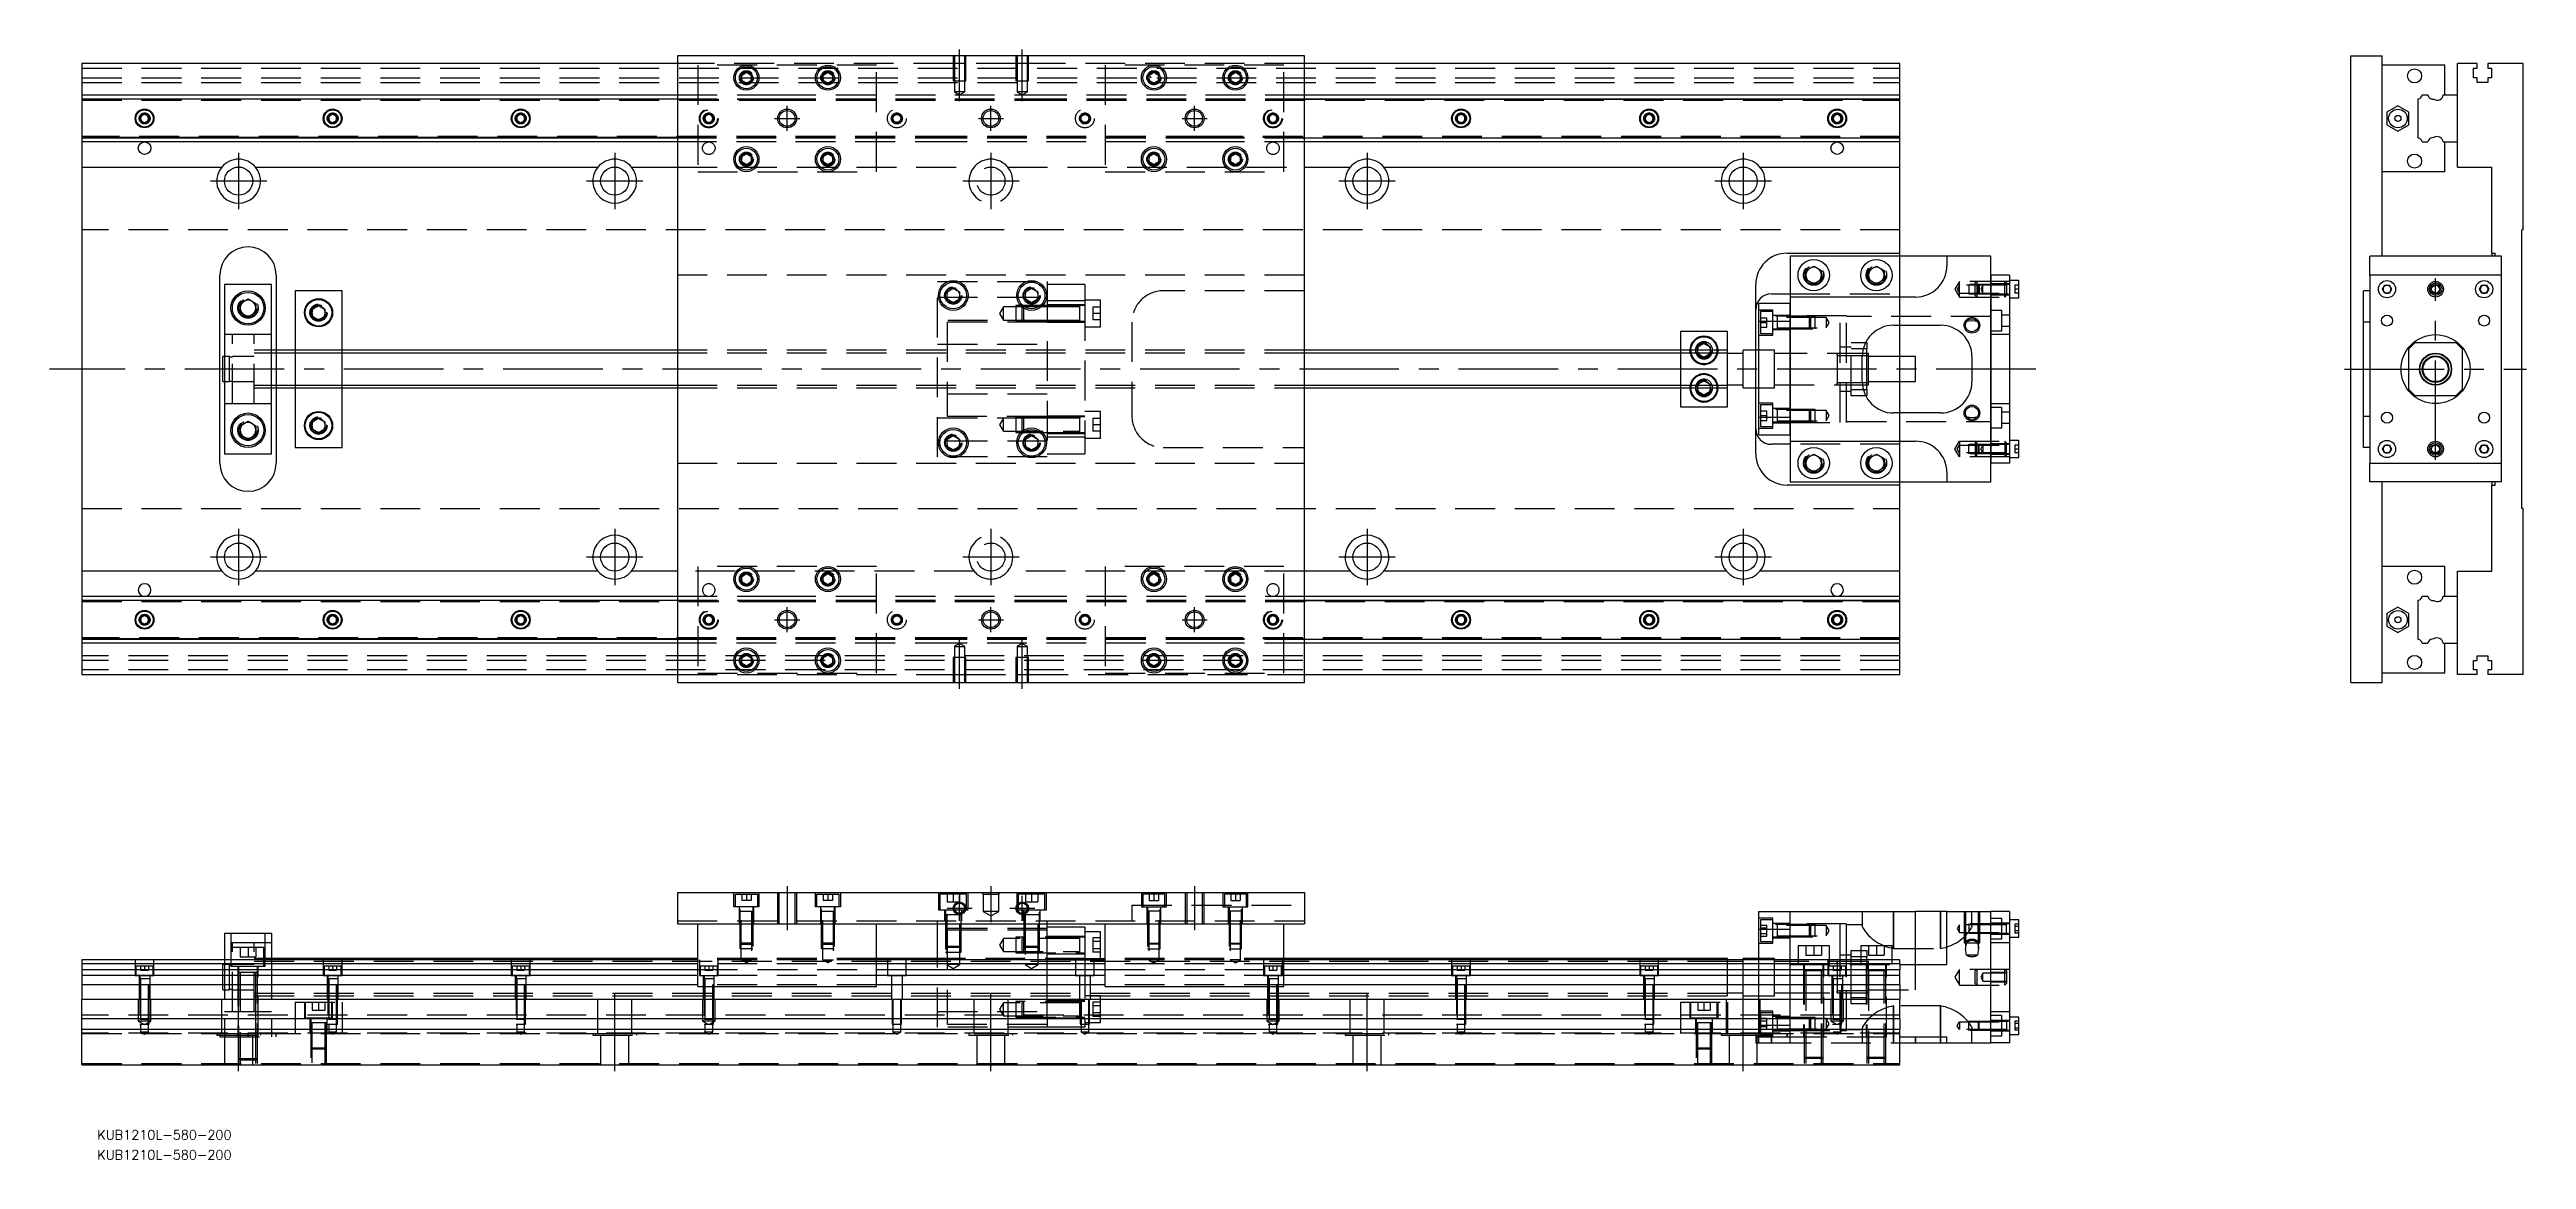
# Model space of a CAD drawing. Extents: x -10 to 780, y -252 to 102.
import ezdxf

# ---------------------------------------------------------------- set-up
doc = ezdxf.new("R2010")
doc.units = 0
doc.linetypes.add('CENTER', pattern=[50.8, 31.75, -6.35, 6.35, -6.35])
doc.linetypes.add('DASHED', pattern=[19.05, 12.7, -6.35])
doc.layers.get('0').update_dxf_attribs({"linetype": 'CONTINUOUS'})
doc.layers.add('CENTER', color=1, linetype='CENTER')
doc.styles.get("Standard").update_dxf_attribs({"font": 'txt.shx', "height": 3, "bigfont": 'bigfont.shx'})

# ---------------------------------------------------------------- blocks, each defined once
blk = doc.blocks.new('*U2')
at = {"color": 7, "linetype": 'CONTINUOUS'}
blk.add_text('KUB1210L-580-200', height=3, dxfattribs=at).set_placement((4.94, -245.87))
blk = doc.blocks.new('*U3')
at = {"color": 7, "linetype": 'CONTINUOUS'}
blk.add_text('KUB1210L-580-200', height=3, dxfattribs=at).set_placement((4.94, -252.24))

msp = doc.modelspace()

# ---------------------------------------------------------------- linework, layer by layer
at = {"color": 7, "linetype": 'CONTINUOUS'}
for p, q in [((0, 97.5), (0, 87.5)), ((190, 97.5), (0, 97.5)), ((390, 100), (190, 100)), ((190, 100), (190, -100)), ((390, -100), (390, 100)), ((580, 97.5), (390, 97.5)), ((580, 87.5), (580, 97.5)), ((723.9, -100), (723.9, 100)), ((723.9, 100), (733.9, 100)), ((733.9, 36), (733.9, 100)), ((753.9, 97), (733.9, 97)), ((753.9, 87.5), (753.9, 97)), ((757.9, 87.5), (757.9, 97.5)), ((764.2, 97.5), (757.9, 97.5)), ((763.05, 96), (764.2, 96)), ((763.05, 93), (763.05, 96)), ((764.2, 96), (764.2, 97.5)), ((767.6, 97.5), (767.6, 96)), ((778.9, 97.5), (767.6, 97.5)), ((767.6, 96), (768.75, 96)), ((768.75, 96), (768.75, 93)), ((778.9, 44.5), (778.9, 97.5)), ((0, 87.5), (190, 87.5)), ((0, 87.5), (0, 86.247728)), ((210.5, 93.866026), (212, 94.73205)), ((210.5, 92.133974), (210.5, 93.866026)), ((212, 91.26795), (210.5, 92.133974)), ((212, 94.73205), (213.5, 93.866026)), ((213.5, 92.133974), (212, 91.26795)), ((213.5, 93.866026), (213.5, 92.133974)), ((236.5, 93.866026), (238, 94.73205)), ((236.5, 92.133974), (236.5, 93.866026)), ((238, 91.26795), (236.5, 92.133974)), ((238, 94.73205), (239.5, 93.866026)), ((239.5, 92.133974), (238, 91.26795)), ((239.5, 93.866026), (239.5, 92.133974)), ((340.5, 93.866026), (342, 94.73205)), ((340.5, 92.133974), (340.5, 93.866026)), ((342, 91.26795), (340.5, 92.133974)), ((342, 94.73205), (343.5, 93.866026)), ((343.5, 92.133974), (342, 91.26795)), ((343.5, 93.866026), (343.5, 92.133974)), ((366.5, 93.866026), (368, 94.73205)), ((366.5, 92.133974), (366.5, 93.866026)), ((368, 91.26795), (366.5, 92.133974)), ((368, 94.73205), (369.5, 93.866026)), ((369.5, 92.133974), (368, 91.26795)), ((369.5, 93.866026), (369.5, 92.133974)), ((390, 87.5), (580, 87.5)), ((580, 86.247728), (580, 87.5)), ((746.652272, 87.5), (748.42668, 87.5)), ((753.377372, 87.5), (757.9, 87.5)), ((757.9, 72.5), (757.9, 87.5)), ((757.9, 72.5), (757.9, 87.5)), ((764.2, 93), (763.05, 93)), ((764.2, 91.5), (764.2, 93)), ((767.6, 91.5), (764.2, 91.5)), ((767.6, 93), (767.6, 91.5)), ((768.75, 93), (767.6, 93)), ((0, 86.247728), (190, 86.247728)), ((0, 86.247728), (0, 73.752272)), ((18.75, 80.721688), (20, 81.443376)), ((18.75, 79.278312), (18.75, 80.721688)), ((20, 78.556624), (18.75, 79.278312)), ((20, 81.443376), (21.25, 80.721688)), ((21.25, 79.278312), (20, 78.556624)), ((21.25, 80.721688), (21.25, 79.278312)), ((78.75, 80.721688), (80, 81.443376)), ((78.75, 79.278312), (78.75, 80.721688)), ((80, 78.556624), (78.75, 79.278312)), ((80, 81.443376), (81.25, 80.721688)), ((81.25, 79.278312), (80, 78.556624)), ((81.25, 80.721688), (81.25, 79.278312)), ((138.75, 80.721688), (140, 81.443376)), ((138.75, 79.278312), (138.75, 80.721688)), ((140, 78.556624), (138.75, 79.278312)), ((140, 81.443376), (141.25, 80.721688)), ((141.25, 79.278312), (140, 78.556624)), ((141.25, 80.721688), (141.25, 79.278312)), ((390, 86.247728), (580, 86.247728)), ((440, 81.443376), (438.75, 80.721688)), ((438.75, 80.721688), (438.75, 79.278312)), ((438.75, 79.278312), (440, 78.556624)), ((441.25, 80.721688), (440, 81.443376)), ((440, 78.556624), (441.25, 79.278312)), ((441.25, 79.278312), (441.25, 80.721688)), ((498.75, 80.721688), (500, 81.443376)), ((498.75, 79.278312), (498.75, 80.721688)), ((500, 78.556624), (498.75, 79.278312)), ((500, 81.443376), (501.25, 80.721688)), ((501.25, 79.278312), (500, 78.556624)), ((501.25, 80.721688), (501.25, 79.278312)), ((558.75, 80.721688), (560, 81.443376)), ((558.75, 79.278312), (558.75, 80.721688)), ((560, 78.556624), (558.75, 79.278312)), ((560, 81.443376), (561.25, 80.721688)), ((561.25, 79.278312), (560, 78.556624)), ((561.25, 80.721688), (561.25, 79.278312)), ((580, 73.752272), (580, 86.247728)), ((735.39996, 82.020726), (735.399959, 77.979274)), ((738.89996, 84.041452), (735.39996, 82.020726)), ((742.399959, 82.020726), (738.89996, 84.041452)), ((742.399959, 77.979274), (742.399959, 82.020726)), ((745.4, 73.752272), (745.4, 86.247728)), ((190, 73.752272), (0, 73.752272)), ((0, 73.752272), (0, 72.5)), ((190, 72.5), (0, 72.5)), ((0, 72.5), (0, 64.5)), ((580, 73.752272), (390, 73.752272)), ((580, 72.5), (390, 72.5)), ((580, 72.5), (580, 73.752272)), ((580, 64.5), (580, 72.5)), ((735.399959, 77.979274), (738.89996, 75.958548)), ((738.89996, 75.958548), (742.399959, 77.979274)), ((746.652272, 72.5), (748.42668, 72.5)), ((753.377372, 72.5), (757.9, 72.5)), ((753.9, 63), (753.9, 72.5)), ((757.9, 64.5), (757.9, 72.5)), ((0, 64.5), (44.638098, 64.5)), ((0, 64.5), (0, -64.5)), ((55.361902, 64.5), (164.638097, 64.5)), ((175.361903, 64.5), (190, 64.5)), ((210.5, 67.866026), (212, 68.73205)), ((210.5, 66.133974), (210.5, 67.866026)), ((212, 65.26795), (210.5, 66.133974)), ((212, 68.73205), (213.5, 67.866026)), ((213.5, 66.133974), (212, 65.26795)), ((213.5, 67.866026), (213.5, 66.133974)), ((236.5, 67.866026), (238, 68.73205)), ((236.5, 66.133974), (236.5, 67.866026)), ((238, 65.26795), (236.5, 66.133974)), ((238, 68.73205), (239.5, 67.866026)), ((239.5, 66.133974), (238, 65.26795)), ((239.5, 67.866026), (239.5, 66.133974)), ((340.5, 67.866026), (342, 68.73205)), ((340.5, 66.133974), (340.5, 67.866026)), ((342, 65.26795), (340.5, 66.133974)), ((342, 68.73205), (343.5, 67.866026)), ((343.5, 66.133974), (342, 65.26795)), ((343.5, 67.866026), (343.5, 66.133974)), ((366.5, 67.866026), (368, 68.73205)), ((366.5, 66.133974), (366.5, 67.866026)), ((368, 65.26795), (366.5, 66.133974)), ((368, 68.73205), (369.5, 67.866026)), ((369.5, 66.133974), (368, 65.26795)), ((369.5, 67.866026), (369.5, 66.133974)), ((390, 64.5), (404.638097, 64.5)), ((415.361903, 64.5), (524.638098, 64.5)), ((535.361902, 64.5), (580, 64.5)), ((580, 37), (580, 64.5)), ((757.9, 64.5), (768.9, 64.5)), ((768.9, 37), (768.9, 64.5)), ((753.9, 63), (733.9, 63)), ((778.9, 44.5), (778.4, 44.5)), ((778.4, -44.5), (778.4, 44.5)), ((544, 37), (580, 37)), ((595, 36), (545, 36)), ((545, 36), (545, 23)), ((550, 31.443376), (552.5, 32.886752)), ((552.5, 32.886752), (555, 31.443376)), ((570, 31.443376), (572.5, 32.886752)), ((572.5, 32.886752), (575, 31.443376)), ((580, 36), (580, 37)), ((609, 36), (595, 36)), ((595, 36), (595, 33)), ((609, 30), (609, 36)), ((771.9, 36), (729.9, 36)), ((729.9, 30), (729.9, 36)), ((768.9, 37), (769.9, 37)), ((768.9, 37), (768.9, 36)), ((769.9, 36), (769.9, 37)), ((771.9, 30), (771.9, 36)), ((44, -30), (44, 30)), ((45.5, 27), (45.5, -27)), ((60.5, 27), (45.5, 27)), ((60.5, -27), (60.5, 27)), ((62, 30), (62, 6)), ((83, 25), (68, 25)), ((68, 25), (68, 6)), ((83, 6), (83, 25)), ((276, 24.6547), (278, 25.809402)), ((276, 22.3453), (276, 24.6547)), ((278, 25.809402), (280, 24.6547)), ((280, 24.6547), (280, 22.3453)), ((301, 24.6547), (303, 25.809402)), ((301, 22.3453), (301, 24.6547)), ((303, 25.809402), (305, 24.6547)), ((305, 24.6547), (305, 22.3453)), ((534, 6), (534, 27)), ((539, 24), (545, 24)), ((550, 28.556624), (550, 31.443376)), ((552.5, 27.113248), (550, 28.556624)), ((555, 28.556624), (552.5, 27.113248)), ((555, 31.443376), (555, 28.556624)), ((570, 28.556624), (570, 31.443376)), ((572.5, 27.113248), (570, 28.556624)), ((575, 28.556624), (572.5, 27.113248)), ((575, 31.443376), (575, 28.556624)), ((615, 30), (609, 30)), ((609, 30), (609, -30)), ((609, -30), (609, 30)), ((614, 23.999994), (614, 24.00051)), ((615, 30), (615, -30)), ((618, 28.25), (615, 28.25)), ((618, 22.75), (618, 28.25)), ((729.9, 25), (727.9, 25)), ((727.9, -25), (727.9, 25)), ((729.9, 30), (729.9, -30)), ((771.9, 30), (729.9, 30)), ((733.956624, 25.5), (734.678312, 26.75)), ((734.678312, 24.25), (733.956624, 25.5)), ((734.678312, 26.75), (736.121688, 26.75)), ((736.121688, 24.25), (734.678312, 24.25)), ((736.121688, 26.75), (736.843376, 25.5)), ((736.843376, 25.5), (736.121688, 24.25)), ((764.956624, 25.5), (765.678312, 26.75)), ((765.678312, 24.25), (764.956624, 25.5)), ((765.678312, 26.75), (767.121688, 26.75)), ((767.121688, 24.25), (765.678312, 24.25)), ((767.121688, 26.75), (767.843376, 25.5)), ((767.843376, 25.5), (767.121688, 24.25)), ((771.9, -30), (771.9, 30)), ((50.5, 20.943376), (53, 22.386752)), ((50.5, 18.056624), (50.5, 20.943376)), ((53, 16.613248), (50.5, 18.056624)), ((53, 22.386752), (55.5, 20.943376)), ((55.5, 18.056624), (53, 16.613248)), ((55.5, 20.943376), (55.5, 18.056624)), ((73.5, 19.1547), (75.5, 20.309402)), ((73.5, 16.8453), (73.5, 19.1547)), ((75.5, 15.690598), (73.5, 16.8453)), ((75.5, 20.309402), (77.5, 19.1547)), ((77.5, 16.8453), (75.5, 15.690598)), ((77.5, 19.1547), (77.5, 16.8453)), ((278, 21.190598), (276, 22.3453)), ((280, 22.3453), (278, 21.190598)), ((303, 21.190598), (301, 22.3453)), ((305, 22.3453), (303, 21.190598)), ((535, 21), (545, 21)), ((535, 15.32971), (535, 21)), ((585, 23), (545, 23)), ((545, 23), (545, 15.32971)), ((615, 22.75), (618, 22.75)), ((510, 12), (510, 6)), ((525, 12), (510, 12)), ((515.5, 7.1547), (517.5, 8.309402)), ((517.5, 8.309402), (519.5, 7.1547)), ((525, 6), (525, 12)), ((535, 15.32971), (545, 15.32971)), ((535, -15.32971), (535, 15.32971)), ((545, -15.32971), (545, 15.32971)), ((545, 15.32971), (545, -15.32971)), ((569.069714, 8.5), (569.5, 8.5)), ((569.5, 8.5), (569.5, 6.5)), ((578, 14), (593, 14)), ((580, 4), (580, 14)), ((729.9, 15), (727.9, 15)), ((744.4, 8.5), (742.4, 6.5)), ((744.4, 8.5), (757.4, 8.5)), ((759.4, 6.5), (757.4, 8.5)), ((45, -4), (45, 4)), ((45.5, 4), (45, 4)), ((190, 6), (60.5, 6)), ((525, 6), (390, 6)), ((515.5, 6), (515.5, 7.1547)), ((519.5, 7.1547), (519.5, 6)), ((525, -6), (525, 6)), ((530, 5), (525, 5)), ((530, -6), (530, 6)), ((535, 6), (530, 6)), ((568, -4), (568, 4)), ((569.5, 4.25), (568.003126, 4.25)), ((569.5, 6.5), (568.317542, 6.5)), ((569.5, -6.5), (569.5, 6.5)), ((570, 5), (569.5, 5)), ((570, 4.25), (569.5, 4.25)), ((570, -5), (570, 5)), ((585, 4), (570, 4)), ((585, -4), (585, 4)), ((603, 4), (603, -4)), ((742.4, -6.5), (742.4, 6.5)), ((759.4, 6.5), (759.4, -6.5)), ((45, -4), (45.5, -4)), ((60.5, -6), (190, -6)), ((62, -6), (62, -30)), ((68, -6), (68, -25)), ((83, -25), (83, -6)), ((390, -6), (525, -6)), ((510, -6), (510, -12)), ((515.5, -7.1547), (515.5, -6)), ((517.5, -8.309402), (515.5, -7.1547)), ((519.5, -7.1547), (517.5, -8.309402)), ((519.5, -6), (519.5, -7.1547)), ((525, -5), (530, -5)), ((525, -12), (525, -6)), ((530, -6), (535, -6)), ((534, -27), (534, -6)), ((568.003126, -4.25), (569.5, -4.25)), ((568.317542, -6.5), (569.5, -6.5)), ((569.5, -4.25), (570, -4.25)), ((569.5, -5), (570, -5)), ((569.5, -6.5), (569.5, -8.5)), ((570, -4), (585, -4)), ((580, -14), (580, -4)), ((742.4, -6.5), (744.4, -8.5)), ((757.4, -8.5), (759.4, -6.5)), ((73.5, -16.8453), (75.5, -15.690598)), ((75.5, -15.690598), (77.5, -16.8453)), ((510, -12), (525, -12)), ((535, -15.32971), (545, -15.32971)), ((535, -21), (535, -15.32971)), ((545, -15.32971), (545, -23)), ((569.5, -8.5), (569.069714, -8.5)), ((593, -14), (578, -14)), ((727.9, -15), (729.9, -15)), ((757.4, -8.5), (744.4, -8.5)), ((50.5, -18.056624), (53, -16.613248)), ((50.5, -20.943376), (50.5, -18.056624)), ((53, -22.386752), (50.5, -20.943376)), ((53, -16.613248), (55.5, -18.056624)), ((55.5, -20.943376), (53, -22.386752)), ((55.5, -18.056624), (55.5, -20.943376)), ((73.5, -19.1547), (73.5, -16.8453)), ((75.5, -20.309402), (73.5, -19.1547)), ((77.5, -19.1547), (75.5, -20.309402)), ((77.5, -16.8453), (77.5, -19.1547)), ((276, -22.3453), (278, -21.190598)), ((276, -24.6547), (276, -22.3453)), ((278, -21.190598), (280, -22.3453)), ((280, -22.3453), (280, -24.6547)), ((301, -22.3453), (303, -21.190598)), ((301, -24.6547), (301, -22.3453)), ((303, -21.190598), (305, -22.3453)), ((305, -22.3453), (305, -24.6547)), ((535, -21), (545, -21)), ((545, -23), (585, -23)), ((545, -23), (545, -36)), ((618, -22.75), (615, -22.75)), ((618, -28.25), (618, -22.75)), ((45.5, -27), (60.5, -27)), ((68, -25), (83, -25)), ((278, -25.809402), (276, -24.6547)), ((280, -24.6547), (278, -25.809402)), ((303, -25.809402), (301, -24.6547)), ((305, -24.6547), (303, -25.809402)), ((545, -24), (539, -24)), ((550, -28.556624), (552.5, -27.113248)), ((550, -31.443376), (550, -28.556624)), ((552.5, -32.886752), (550, -31.443376)), ((552.5, -27.113248), (555, -28.556624)), ((555, -31.443376), (552.5, -32.886752)), ((555, -28.556624), (555, -31.443376)), ((570, -28.556624), (572.5, -27.113248)), ((570, -31.443376), (570, -28.556624)), ((572.5, -32.886752), (570, -31.443376)), ((572.5, -27.113248), (575, -28.556624)), ((575, -31.443376), (572.5, -32.886752)), ((575, -28.556624), (575, -31.443376)), ((615, -30), (609, -30)), ((609, -36), (609, -30)), ((614, -23.999994), (614, -24.00051)), ((615, -28.25), (618, -28.25)), ((729.9, -25), (727.9, -25)), ((729.9, -30), (771.9, -30)), ((729.9, -36), (729.9, -30)), ((733.956624, -25.5), (734.678312, -24.25)), ((734.678312, -26.75), (733.956624, -25.5)), ((734.678312, -24.25), (736.121688, -24.25)), ((736.121688, -26.75), (734.678312, -26.75)), ((736.121688, -24.25), (736.843376, -25.5)), ((736.843376, -25.5), (736.121688, -26.75)), ((764.956624, -25.5), (765.678312, -24.25)), ((765.678312, -26.75), (764.956624, -25.5)), ((765.678312, -24.25), (767.121688, -24.25)), ((767.121688, -26.75), (765.678312, -26.75)), ((767.121688, -24.25), (767.843376, -25.5)), ((767.843376, -25.5), (767.121688, -26.75)), ((771.9, -36), (771.9, -30)), ((580, -37), (544, -37)), ((545, -36), (595, -36)), ((580, -37), (580, -36)), ((580, -64.5), (580, -37)), ((595, -33), (595, -36)), ((595, -36), (609, -36)), ((771.9, -36), (729.9, -36)), ((733.9, -100), (733.9, -36)), ((768.9, -36), (768.9, -37)), ((768.9, -64.5), (768.9, -37)), ((768.9, -37), (769.9, -37)), ((769.9, -37), (769.9, -36)), ((778.9, -44.5), (778.4, -44.5)), ((778.9, -97.5), (778.9, -44.5)), ((753.9, -63), (733.9, -63)), ((753.9, -72.5), (753.9, -63)), ((0, -64.5), (0, -72.5)), ((44.638098, -64.5), (0, -64.5)), ((164.638097, -64.5), (55.361902, -64.5)), ((190, -64.5), (175.361903, -64.5)), ((210.5, -66.133974), (212, -65.26795)), ((210.5, -67.866026), (210.5, -66.133974)), ((212, -68.73205), (210.5, -67.866026)), ((212, -65.26795), (213.5, -66.133974)), ((213.5, -67.866026), (212, -68.73205)), ((213.5, -66.133974), (213.5, -67.866026)), ((236.5, -66.133974), (238, -65.26795)), ((236.5, -67.866026), (236.5, -66.133974)), ((238, -68.73205), (236.5, -67.866026)), ((238, -65.26795), (239.5, -66.133974)), ((239.5, -67.866026), (238, -68.73205)), ((239.5, -66.133974), (239.5, -67.866026)), ((340.5, -66.133974), (342, -65.26795)), ((340.5, -67.866026), (340.5, -66.133974)), ((342, -68.73205), (340.5, -67.866026)), ((342, -65.26795), (343.5, -66.133974)), ((343.5, -67.866026), (342, -68.73205)), ((343.5, -66.133974), (343.5, -67.866026)), ((366.5, -66.133974), (368, -65.26795)), ((366.5, -67.866026), (366.5, -66.133974)), ((368, -68.73205), (366.5, -67.866026)), ((368, -65.26795), (369.5, -66.133974)), ((369.5, -67.866026), (368, -68.73205)), ((369.5, -66.133974), (369.5, -67.866026)), ((404.638097, -64.5), (390, -64.5)), ((524.638098, -64.5), (415.361903, -64.5)), ((580, -64.5), (535.361902, -64.5)), ((580, -72.5), (580, -64.5)), ((757.9, -72.5), (757.9, -64.5)), ((757.9, -64.5), (768.9, -64.5)), ((0, -72.5), (190, -72.5)), ((0, -72.5), (0, -73.752272)), ((0, -73.752272), (190, -73.752272)), ((0, -73.752272), (0, -86.247728)), ((18.75, -79.278312), (20, -78.556624)), ((20, -78.556624), (21.25, -79.278312)), ((78.75, -79.278312), (80, -78.556624)), ((80, -78.556624), (81.25, -79.278312)), ((138.75, -79.278312), (140, -78.556624)), ((140, -78.556624), (141.25, -79.278312)), ((390, -72.5), (580, -72.5)), ((390, -73.752272), (580, -73.752272)), ((440, -78.556624), (438.75, -79.278312)), ((441.25, -79.278312), (440, -78.556624)), ((498.75, -79.278312), (500, -78.556624)), ((500, -78.556624), (501.25, -79.278312)), ((558.75, -79.278312), (560, -78.556624)), ((560, -78.556624), (561.25, -79.278312)), ((580, -73.752272), (580, -72.5)), ((580, -86.247728), (580, -73.752272)), ((735.39996, -77.979274), (735.399959, -82.020726)), ((738.89996, -75.958548), (735.39996, -77.979274)), ((742.399959, -77.979274), (738.89996, -75.958548)), ((742.399959, -82.020726), (742.399959, -77.979274)), ((745.4, -86.247728), (745.4, -73.752272)), ((746.652272, -72.5), (748.42668, -72.5)), ((753.377372, -72.5), (757.9, -72.5)), ((757.9, -87.5), (757.9, -72.5)), ((757.9, -87.5), (757.9, -72.5)), ((190, -86.247728), (0, -86.247728)), ((0, -86.247728), (0, -87.5)), ((18.75, -80.721688), (18.75, -79.278312)), ((20, -81.443376), (18.75, -80.721688)), ((21.25, -80.721688), (20, -81.443376)), ((21.25, -79.278312), (21.25, -80.721688)), ((78.75, -80.721688), (78.75, -79.278312)), ((80, -81.443376), (78.75, -80.721688)), ((81.25, -80.721688), (80, -81.443376)), ((81.25, -79.278312), (81.25, -80.721688)), ((138.75, -80.721688), (138.75, -79.278312)), ((140, -81.443376), (138.75, -80.721688)), ((141.25, -80.721688), (140, -81.443376)), ((141.25, -79.278312), (141.25, -80.721688)), ((580, -86.247728), (390, -86.247728)), ((438.75, -79.278312), (438.75, -80.721688)), ((438.75, -80.721688), (440, -81.443376)), ((440, -81.443376), (441.25, -80.721688)), ((441.25, -80.721688), (441.25, -79.278312)), ((498.75, -80.721688), (498.75, -79.278312)), ((500, -81.443376), (498.75, -80.721688)), ((501.25, -80.721688), (500, -81.443376)), ((501.25, -79.278312), (501.25, -80.721688)), ((558.75, -80.721688), (558.75, -79.278312)), ((560, -81.443376), (558.75, -80.721688)), ((561.25, -80.721688), (560, -81.443376)), ((561.25, -79.278312), (561.25, -80.721688)), ((580, -87.5), (580, -86.247728)), ((735.399959, -82.020726), (738.89996, -84.041452)), ((738.89996, -84.041452), (742.399959, -82.020726)), ((190, -87.5), (0, -87.5)), ((0, -87.5), (0, -97.5)), ((210.5, -92.133974), (212, -91.26795)), ((210.5, -93.866026), (210.5, -92.133974)), ((212, -94.73205), (210.5, -93.866026)), ((212, -91.26795), (213.5, -92.133974)), ((213.5, -93.866026), (212, -94.73205)), ((213.5, -92.133974), (213.5, -93.866026)), ((236.5, -92.133974), (238, -91.26795)), ((236.5, -93.866026), (236.5, -92.133974)), ((238, -94.73205), (236.5, -93.866026)), ((238, -91.26795), (239.5, -92.133974)), ((239.5, -93.866026), (238, -94.73205)), ((239.5, -92.133974), (239.5, -93.866026)), ((340.5, -92.133974), (342, -91.26795)), ((340.5, -93.866026), (340.5, -92.133974)), ((342, -94.73205), (340.5, -93.866026)), ((342, -91.26795), (343.5, -92.133974)), ((343.5, -93.866026), (342, -94.73205)), ((343.5, -92.133974), (343.5, -93.866026)), ((366.5, -92.133974), (368, -91.26795)), ((366.5, -93.866026), (366.5, -92.133974)), ((368, -94.73205), (366.5, -93.866026)), ((368, -91.26795), (369.5, -92.133974)), ((369.5, -93.866026), (368, -94.73205)), ((369.5, -92.133974), (369.5, -93.866026)), ((580, -87.5), (390, -87.5)), ((580, -97.5), (580, -87.5)), ((746.652272, -87.5), (748.42668, -87.5)), ((753.377372, -87.5), (757.9, -87.5)), ((753.9, -97), (753.9, -87.5)), ((757.9, -97.5), (757.9, -87.5)), ((763.05, -93), (764.2, -93)), ((763.05, -96), (763.05, -93)), ((764.2, -91.5), (767.6, -91.5)), ((764.2, -93), (764.2, -91.5)), ((767.6, -91.5), (767.6, -93)), ((767.6, -93), (768.75, -93)), ((768.75, -93), (768.75, -96)), ((0, -97.5), (190, -97.5)), ((190, -100), (390, -100)), ((390, -97.5), (580, -97.5)), ((723.9, -100), (733.9, -100)), ((753.9, -97), (733.9, -97)), ((764.2, -97.5), (757.9, -97.5)), ((764.2, -96), (763.05, -96)), ((764.2, -97.5), (764.2, -96)), ((767.6, -96), (767.6, -97.5)), ((768.75, -96), (767.6, -96)), ((778.9, -97.5), (767.6, -97.5)), ((190, -167.06), (390, -167.06)), ((190, -167.06), (190, -177.06)), ((390, -167.06), (390, -177.06)), ((535, -173.06), (545, -173.06)), ((535, -178.73029), (535, -173.06)), ((545, -173.06), (585, -173.06)), ((545, -188.56), (545, -173.06)), ((585, -190.06), (585, -173.06)), ((595, -173.06), (585, -173.06)), ((595, -190.06), (595, -173.06)), ((595, -173.06), (609, -173.06)), ((615, -173.06), (609, -173.06)), ((609, -215.06), (609, -173.06)), ((615, -173.06), (615, -215.06)), ((45.5, -180.06), (45.5, -188.56)), ((45.5, -180.06), (60.5, -180.06)), ((60.5, -180.06), (60.5, -188.56)), ((190, -177.06), (390, -177.06)), ((196.5, -197.06), (196.5, -177.06)), ((253.5, -197.06), (253.5, -177.06)), ((273, -188.06), (273, -177.06)), ((308, -188.56), (308, -177.06)), ((320, -178.06), (308, -178.06)), ((320, -178.06), (320, -188.06)), ((325, -179.56), (320, -179.56)), ((325, -188.06), (325, -179.56)), ((326.5, -197.06), (326.5, -177.06)), ((383.5, -197.06), (383.5, -177.06)), ((535, -178.73029), (545, -178.73029)), ((535, -188.56), (535, -178.73029)), ((614, -178.563062), (614, -178.429962)), ((618, -175.81), (615, -175.81)), ((615, -181.31), (618, -181.31)), ((618, -181.31), (618, -175.81)), ((0, -188.56), (0, -189.812272)), ((196.5, -188.56), (0, -188.56)), ((196.5, -188.06), (60.5, -188.06)), ((273, -188.06), (253.5, -188.06)), ((326.5, -188.56), (253.5, -188.56)), ((320, -188.06), (326.5, -188.06)), ((525, -188.06), (383.5, -188.06)), ((580, -188.56), (383.5, -188.56)), ((525, -188.56), (525, -188.06)), ((530, -188.56), (530, -188.06)), ((535, -188.06), (530, -188.06)), ((557.5, -184.06), (547.5, -184.06)), ((547.5, -184.06), (547.5, -188.56)), ((557.5, -188.56), (557.5, -184.06)), ((560, -189.059994), (560, -199.060006)), ((560, -189.059994), (560, -189.81)), ((577.5, -184.06), (567.5, -184.06)), ((567.5, -184.06), (567.5, -188.56)), ((577.5, -188.56), (577.5, -184.06)), ((580, -189.812272), (580, -188.56)), ((0, -189.812272), (0, -191.58668)), ((196.5, -189.812272), (0, -189.812272)), ((0, -191.58668), (196.5, -191.58668)), ((0, -191.58668), (0, -193.483076)), ((196.5, -193.483076), (0, -193.483076)), ((0, -193.483076), (0, -196.537372)), ((0, -196.537372), (0, -201.06)), ((196.5, -196.537372), (0, -196.537372)), ((196.5, -197.06), (253.5, -197.06)), ((326.5, -189.812272), (253.5, -189.812272)), ((253.5, -191.58668), (326.5, -191.58668)), ((326.5, -193.483076), (253.5, -193.483076)), ((326.5, -196.537372), (253.5, -196.537372)), ((326.5, -197.06), (383.5, -197.06)), ((580, -189.812272), (383.5, -189.812272)), ((383.5, -191.58668), (580, -191.58668)), ((580, -193.483076), (383.5, -193.483076)), ((580, -196.537372), (383.5, -196.537372)), ((560, -189.81), (560, -190.06)), ((561, -189.81), (560, -189.81)), ((560, -190.06), (560, -190.56)), ((560, -191.86), (560, -193.56)), ((560, -193.56), (560, -198.31)), ((560, -194.06), (560, -199.060006)), ((564.5, -189.81), (561, -189.81)), ((567.5, -189.81), (564.5, -189.81)), ((569.5, -189.81), (567.5, -189.81)), ((570, -189.81), (569.5, -189.81)), ((580, -189.812272), (580, -191.58668)), ((580, -190.06), (595, -190.06)), ((580, -193.483076), (580, -191.58668)), ((580, -196.537372), (580, -193.483076)), ((580, -196.537372), (580, -201.06)), ((0, -201.06), (580, -201.06)), ((0, -207.36), (0, -201.06)), ((560, -198.31), (570, -198.31)), ((580, -207.36), (580, -201.06)), ((580, -207.36), (0, -207.36)), ((0, -210.76), (0, -207.36)), ((580, -210.76), (0, -210.76)), ((0, -222.06), (0, -210.76)), ((78.000006, -208.66), (72.999994, -208.66)), ((78.000006, -208.66), (72.999994, -208.66)), ((580, -207.36), (580, -210.76)), ((580, -222.06), (580, -210.76)), ((580, -213.06), (595, -213.06)), ((585, -215.06), (585, -213.06)), ((595, -215.06), (595, -213.06)), ((614, -209.556938), (614, -209.690038)), ((618, -206.81), (615, -206.81)), ((615, -212.31), (618, -212.31)), ((618, -212.31), (618, -206.81)), ((580, -215.06), (585, -215.06)), ((585, -215.06), (595, -215.06)), ((595, -215.06), (609, -215.06)), ((615, -215.06), (609, -215.06)), ((0, -222.06), (580, -222.06))]:
    msp.add_line(p, q, dxfattribs=at)
at = {"color": 3, "linetype": 'DASHED'}
for p, q in [((0, 96), (580, 96)), ((278.000006, 97.5), (190, 97.5)), ((253.5, 97), (196.5, 97)), ((196.5, 97), (196.5, 63)), ((253.5, 63), (253.5, 97)), ((278.000006, 100), (278.000006, 92)), ((281.999994, 97.5), (278.000006, 97.5)), ((278.35, 100), (278.35, 92)), ((281.65, 92), (281.65, 100)), ((281.999994, 92), (281.999994, 100)), ((298.000006, 97.5), (281.999994, 97.5)), ((298.000006, 100), (298.000006, 92)), ((301.999994, 97.5), (298.000006, 97.5)), ((298.35, 100), (298.35, 92)), ((301.65, 92), (301.65, 100)), ((301.999994, 92), (301.999994, 100)), ((390, 97.5), (301.999994, 97.5)), ((383.5, 97), (326.5, 97)), ((326.5, 97), (326.5, 63)), ((383.5, 63), (383.5, 97)), ((0, 93), (580, 93)), ((0, 91.5), (580, 91.5)), ((190, 87.5), (221.5, 87.5)), ((213.973226, 93.326156), (214, 93)), ((221.5, 87.5), (278.5, 87.5)), ((236, 93), (236.023172, 93.30356)), ((278.000006, 92), (281.999994, 92)), ((278.35, 92), (278.35, 88.5)), ((281.65, 88.5), (278.35, 88.5)), ((278.35, 88.5), (280, 87.547372)), ((278.5, 87.5), (301.5, 87.5)), ((280, 87.547372), (281.65, 88.5)), ((281.65, 88.5), (281.65, 92)), ((298.000006, 92), (301.999994, 92)), ((298.35, 92), (298.35, 88.5)), ((301.65, 88.5), (298.35, 88.5)), ((298.35, 88.5), (300, 87.547372)), ((300, 87.547372), (301.65, 88.5)), ((301.5, 87.5), (358.5, 87.5)), ((301.65, 88.5), (301.65, 92)), ((341, 93), (341.030168, 93.346066)), ((358.5, 87.5), (390, 87.5)), ((0, 86.1147), (190, 86.1147)), ((0, 86.1), (221.5, 86.1)), ((0, 85.8), (221.5, 85.8)), ((21.477374, 80.25955), (21.5, 80)), ((78.5, 80), (78.516134, 80.21941)), ((138.5, 80), (138.516134, 80.21941)), ((190, 86.247728), (221.5, 86.247728)), ((190, 86.1147), (221.5, 86.1147)), ((198.5, 80), (198.516134, 80.21941)), ((198.75, 80.721688), (200, 81.443376)), ((198.75, 79.278312), (198.75, 80.721688)), ((200, 78.556624), (198.75, 79.278312)), ((200, 81.443376), (201.25, 80.721688)), ((201.25, 79.278312), (200, 78.556624)), ((201.25, 80.721688), (201.25, 79.278312)), ((221.5, 86.247728), (278.5, 86.247728)), ((221.5, 86.1147), (278.5, 86.1147)), ((221.5, 86.1), (278.5, 86.1)), ((221.5, 85.8), (278.5, 85.8)), ((278.5, 86.247728), (301.5, 86.247728)), ((278.5, 86.1147), (301.5, 86.1147)), ((278.5, 86.1), (301.5, 86.1)), ((278.5, 85.8), (301.5, 85.8)), ((301.5, 86.247728), (358.5, 86.247728)), ((301.5, 86.1147), (358.5, 86.1147)), ((301.5, 86.1), (358.5, 86.1)), ((301.5, 86.1), (358.5, 86.1)), ((301.5, 85.8), (358.5, 85.8)), ((301.5, 85.8), (358.5, 85.8)), ((358.5, 86.247728), (390, 86.247728)), ((358.5, 86.1147), (390, 86.1147)), ((358.5, 86.1), (580, 86.1)), ((358.5, 85.8), (580, 85.8)), ((378.5, 80), (378.516134, 80.21941)), ((378.75, 80.721688), (380, 81.443376)), ((378.75, 79.278312), (378.75, 80.721688)), ((380, 78.556624), (378.75, 79.278312)), ((380, 81.443376), (381.25, 80.721688)), ((381.25, 79.278312), (380, 78.556624)), ((381.25, 80.721688), (381.25, 79.278312)), ((390, 86.1147), (580, 86.1147)), ((441.5, 80), (441.483866, 80.21941)), ((501.477374, 80.25955), (501.5, 80)), ((561.477374, 80.25955), (561.5, 80)), ((221.5, 74.2), (0, 74.2)), ((221.5, 73.9), (0, 73.9)), ((190, 73.8853), (0, 73.8853)), ((221.5, 73.8853), (190, 73.8853)), ((221.5, 73.752272), (190, 73.752272)), ((221.5, 72.5), (190, 72.5)), ((278.5, 74.2), (221.5, 74.2)), ((278.5, 73.9), (221.5, 73.9)), ((278.5, 73.8853), (221.5, 73.8853)), ((278.5, 73.752272), (221.5, 73.752272)), ((278.5, 72.5), (221.5, 72.5)), ((301.5, 74.2), (278.5, 74.2)), ((301.5, 73.9), (278.5, 73.9)), ((301.5, 73.8853), (278.5, 73.8853)), ((301.5, 73.752272), (278.5, 73.752272)), ((301.5, 72.5), (278.5, 72.5)), ((358.5, 74.2), (301.5, 74.2)), ((358.5, 74.2), (301.5, 74.2)), ((358.5, 73.9), (301.5, 73.9)), ((358.5, 73.9), (301.5, 73.9)), ((358.5, 73.8853), (301.5, 73.8853)), ((358.5, 73.752272), (301.5, 73.752272)), ((358.5, 72.5), (301.5, 72.5)), ((580, 74.2), (358.5, 74.2)), ((580, 73.9), (358.5, 73.9)), ((390, 73.8853), (358.5, 73.8853)), ((390, 73.752272), (358.5, 73.752272)), ((390, 72.5), (358.5, 72.5)), ((580, 73.8853), (390, 73.8853)), ((190, 64.5), (284.638098, 64.5)), ((210, 67), (210.030168, 67.346066)), ((236, 67), (236.023172, 67.30356)), ((295.361903, 64.5), (390, 64.5)), ((343.973226, 67.326156), (344, 67)), ((366, 67), (366.030168, 67.346066)), ((196.5, 63), (253.5, 63)), ((326.5, 63), (383.5, 63)), ((580, 44.5), (0, 44.5)), ((580, 24), (580, 36)), ((390, 30), (190, 30)), ((273, -28), (273, 28)), ((273, 28), (308, 28)), ((275.5, 23.5), (275.518502, 23.803588)), ((300.5, 23.5), (300.518502, 23.803588)), ((308, 28), (308, -28)), ((320, 27), (308, 27)), ((320, 27), (320, 21.748564)), ((390, 25), (345, 25)), ((545, 24), (580, 24)), ((555.477798, 30.364306), (555.5, 30)), ((569.5, 30), (569.520026, 30.346056)), ((580, 23), (580, 24)), ((599, 28), (597.556624, 25.5)), ((597.556624, 25.5), (599, 23)), ((599, 26.75), (598.278312, 25.5)), ((598.278312, 25.5), (599, 24.25)), ((599, 23), (599, 28)), ((615, 28), (599, 28)), ((614, 26.75), (599, 26.75)), ((599, 24.25), (614, 24.25)), ((615, 27), (602, 26.999994)), ((602, 26.999994), (602, 24.000006)), ((602, 24.000006), (615, 24)), ((604.5, 28), (604, 27.5)), ((604, 23.5), (604, 27.5)), ((604.5, 28), (604.5, 23)), ((605.25, 27), (605, 26.75)), ((605, 24.25), (605, 26.75)), ((605, 24.25), (605.25, 24)), ((605.25, 27), (605.25, 24)), ((606.5, 26.75), (605.778312, 25.5)), ((605.778312, 25.5), (606.5, 24.25)), ((606.5, 24.25), (606.5, 26.75)), ((615, 27.25), (609, 27.25)), ((609, 23.75), (615, 23.75)), ((613.5, 23), (613.5, 28)), ((614, 27.5), (613.5, 28)), ((613.995, 24), (614, 24)), ((614, 27.5), (614, 23.5)), ((614, 24), (614, 24.124608)), ((614, 24.124608), (614, 24)), ((614, 24), (614, 23.859464)), ((614, 24), (614.005, 24)), ((616.7, 26.75), (616.7, 25.5)), ((618, 26.75), (616.7, 26.75)), ((616.7, 25.5), (616.7, 24.25)), ((618, 25.5), (616.7, 25.5)), ((618, 24.25), (616.7, 24.25)), ((50, 19.5), (50.020026, 19.846056)), ((77.983582, 18.286038), (78, 18)), ((273, 23), (308, 23)), ((294, 19.85352), (292.787564, 17.75352)), ((292.787564, 17.75352), (294, 15.65352)), ((294, 15.65352), (294, 19.85352)), ((298, 19.85352), (294, 19.85352)), ((298, 20.253516), (298, 15.253526)), ((299.532604, 20.253516), (298, 20.253516)), ((300, 19.85352), (298, 19.85352)), ((300.25722, 20.253516), (299.532604, 20.253516)), ((300.33547, 20.18899), (300, 19.85352)), ((300, 19.81727), (300, 19.85352)), ((300.816954, 19.85352), (300, 19.85352)), ((300, 15.65352), (300, 19.81727)), ((300.4, 20.253518), (300.25722, 20.253516)), ((300.4, 20.25352), (300.33547, 20.18899)), ((300.4, 20.25352), (300.4, 20.13808)), ((305.742786, 20.25352), (300.4, 20.25352)), ((305.74278, 20.253516), (300.4, 20.253518)), ((300.4, 20.13808), (300.4, 19.524764)), ((300.4, 19.524764), (300.4, 15.25352)), ((305.183046, 19.85352), (300.816954, 19.85352)), ((306.04396, 19.85352), (305.183046, 19.85352)), ((306.467402, 20.25352), (305.742786, 20.25352)), ((308, 19.85352), (306.04396, 19.85352)), ((308, 20.253516), (306.467396, 20.253516)), ((308, 20.25352), (306.467402, 20.25352)), ((320, 21.748564), (308, 21.748564)), ((320, 20.50352), (308, 20.50352)), ((318.405, 20.25352), (308, 20.25352)), ((318.4, 19.85352), (308, 19.85352)), ((320, 20.25352), (318.395, 20.25352)), ((318.4, 15.253516), (318.4, 20.253526)), ((318.4, 19.85352), (318.4, 20.253526)), ((318.4, 15.253516), (318.4, 20.253526)), ((318.4, 19.996122), (318.4, 20.25352)), ((318.4, 20.25352), (318.4, 19.996072)), ((318.4, 15.51097), (318.4, 19.996122)), ((318.4, 15.65352), (318.4, 19.85352)), ((325, 22.00352), (320, 22.00352)), ((320, 21.748564), (320, -21.748564)), ((322.5, 19.75352), (322.5, 17.75352)), ((325, 19.75352), (322.5, 19.75352)), ((322.5, 17.75352), (322.5, 15.75352)), ((325, 17.75352), (322.5, 17.75352)), ((325, 13.50352), (325, 22.00352)), ((539.5, 18.849242), (535, 18.849242)), ((535.5, 18.349242), (535.5, 11.349242)), ((539.5, 18.349242), (535.5, 18.349242)), ((535.5, 16.349242), (537.5, 16.349242)), ((537.5, 14.849242), (537.5, 16.349242)), ((539.5, 10.849242), (539.5, 18.849242)), ((545, 17.099242), (539.5, 17.099242)), ((553, 16.849238), (539.5, 16.849238)), ((540.9, 16.849238), (540.9, 12.849248)), ((556.5, 16.499242), (540.9, 16.499242)), ((545, 15.32971), (545, 21)), ((563, 17), (545, 17)), ((551.15, 12.849242), (551.15, 16.849242)), ((551.5, 16.499242), (551.15, 16.849242)), ((551.5, 16.499242), (551.5, 13.199242)), ((553, 12.849248), (553, 16.849238)), ((556.5, 16.499242), (556.5, 13.199242)), ((557.452628, 14.849242), (556.5, 16.499242)), ((561, -17), (561, 17)), ((563, -17), (563, 17)), ((609, 16.75), (563, 16.75)), ((580, 14), (580, 23)), ((599, 23), (615, 23)), ((604, 23.5), (604.5, 23)), ((612.5, 18.75), (609, 18.75)), ((612.5, 12.25), (612.5, 18.75)), ((615, 17.25), (612.5, 17.25)), ((613.5, 23), (614, 23.5)), ((48, 11), (45.5, 11)), ((48, -11), (48, 11)), ((55, 11), (48, 11)), ((55, -11), (55, 11)), ((60.5, 11), (55, 11)), ((308, 15.5), (273, 15.5)), ((273, 8), (308, 8)), ((276, 15), (276, -15)), ((308, 15), (276, 15)), ((294, 15.65352), (298, 15.65352)), ((298, 15.65352), (300, 15.65352)), ((298, 15.253526), (300.4, 15.253524)), ((300, 15.65352), (308, 15.65352)), ((300, 15.65352), (300.4, 15.25352)), ((300.4, 15.25352), (308, 15.25352)), ((308, 15.65352), (318.4, 15.65352)), ((308, 15.25352), (318.405, 15.25352)), ((308, 15.00352), (320, 15.00352)), ((318.395, 15.25352), (320, 15.25352)), ((318.4, 15.253516), (318.4, 15.65352)), ((318.4, 15.510988), (318.4, 15.25352)), ((318.4, 15.25352), (318.4, 15.51097)), ((320, 13.50352), (325, 13.50352)), ((325, 15.75352), (322.5, 15.75352)), ((335, 15), (335, -15)), ((535, 10.849242), (539.5, 10.849242)), ((535.5, 14.849242), (537.5, 14.849242)), ((535.5, 13.349242), (537.5, 13.349242)), ((535.5, 11.349242), (539.5, 11.349242)), ((537.5, 13.349242), (537.5, 14.849242)), ((539.5, 12.849248), (553, 12.849248)), ((539.5, 12.599242), (545, 12.599242)), ((540.9, 13.199242), (556.5, 13.199242)), ((551.15, 12.849242), (551.5, 13.199242)), ((556.5, 13.199242), (557.452628, 14.849242)), ((564.5, 8.5), (569.069714, 8.5)), ((564.5, -8.5), (564.5, 8.5)), ((609, 12.25), (612.5, 12.25)), ((615, 11), (609, 11)), ((612.5, 13.75), (615, 13.75)), ((47.1, 4), (45.5, 4)), ((47.1, -4), (47.1, 4)), ((48, 3.8), (47.1, 3.8)), ((55, 4), (48, 4)), ((60.5, 6), (55, 6)), ((60.5, 5.125), (55, 5.125)), ((62, 6), (62, 5.125)), ((62, 5.125), (62, -5.125)), ((68, 6), (68, 5.125)), ((68, 5.125), (68, -5.125)), ((83, 5.125), (83, 6)), ((83, -5.125), (83, 5.125)), ((390, 6), (190, 6)), ((390, 5.125), (190, 5.125)), ((510, 6), (510, 5.125)), ((510, 5.125), (510, -5.125)), ((515.5, 5.125), (515.5, 6)), ((515.5, 4.8453), (515.5, 5.125)), ((517.5, 3.690598), (515.5, 4.8453)), ((519.5, 4.8453), (517.5, 3.690598)), ((519.5, 6), (519.5, 5.125)), ((519.5, 5.125), (519.5, 4.8453)), ((519.983582, 6.286038), (520, 6)), ((534, -6), (534, 6)), ((540, 6), (535, 6)), ((540, -6), (540, 6)), ((569.5, 5), (540, 5)), ((560, 5.000006), (560, -5.000006)), ((560, 4.43509), (560, 5)), ((560, 5), (560, 4.435078)), ((560, 4.435078), (560, -4.43509)), ((568.003126, 4.25), (560, 4.25)), ((564.5, 7), (561, 7)), ((568.317542, 6.5), (564.5, 6.5)), ((580, -4), (580, 4)), ((45.5, -4), (47.1, -4)), ((47.1, -3.8), (48, -3.8)), ((48, -4), (55, -4)), ((55, -5.125), (60.5, -5.125)), ((55, -6), (60.5, -6)), ((62, -5.125), (62, -6)), ((68, -5.125), (68, -6)), ((83, -6), (83, -5.125)), ((190, -5.125), (390, -5.125)), ((190, -6), (390, -6)), ((510, -5.125), (510, -6)), ((515, -6), (515.018502, -5.696412)), ((515.5, -4.8453), (517.5, -3.690598)), ((515.5, -5.125), (515.5, -4.8453)), ((515.5, -6), (515.5, -5.125)), ((517.5, -3.690598), (519.5, -4.8453)), ((519.5, -4.8453), (519.5, -5.125)), ((519.5, -5.125), (519.5, -6)), ((535, -6), (540, -6)), ((540, -5), (569.5, -5)), ((560, -4.25), (568.003126, -4.25)), ((560, -5), (560, -4.435078)), ((560, -4.43509), (560, -4.998998)), ((560, -4.998998), (560, -5)), ((561, -7), (564.5, -7)), ((564.5, -6.5), (568.317542, -6.5)), ((45.5, -11), (48, -11)), ((48, -11), (55, -11)), ((55, -11), (60.5, -11)), ((308, -8), (273, -8)), ((273, -15.5), (308, -15.5)), ((276, -15), (308, -15)), ((294, -15.65352), (292.787564, -17.75352)), ((294, -19.85352), (294, -15.65352)), ((298, -15.65352), (294, -15.65352)), ((298, -15.253526), (298, -20.253516)), ((300.399994, -15.253526), (298, -15.253526)), ((300, -15.65352), (298, -15.65352)), ((300.4, -15.25352), (300, -15.65352)), ((300, -19.85352), (300, -15.65352)), ((308, -15.65352), (300, -15.65352)), ((308, -15.253526), (300.399994, -15.253526)), ((300.4, -15.25352), (300.4, -19.524764)), ((308, -15.25352), (300.4, -15.25352)), ((320, -15.00352), (308, -15.00352)), ((318.405, -15.25352), (308, -15.25352)), ((318.4, -15.65352), (308, -15.65352)), ((320, -15.25352), (318.395, -15.25352)), ((318.4, -20.253526), (318.4, -15.253516)), ((318.4, -20.25267), (318.4, -15.253516)), ((318.4, -15.51092), (318.4, -15.25352)), ((318.4, -15.25352), (318.4, -15.51097)), ((318.4, -19.996072), (318.4, -15.51092)), ((325, -13.50352), (320, -13.50352)), ((322.5, -15.75352), (322.5, -17.75352)), ((325, -15.75352), (322.5, -15.75352)), ((325, -22.00352), (325, -13.50352)), ((539.5, -10.849242), (535, -10.849242)), ((535.5, -11.349242), (535.5, -18.349242)), ((539.5, -11.349242), (535.5, -11.349242)), ((535.5, -13.349242), (537.5, -13.349242)), ((535.5, -14.849242), (537.5, -14.849242)), ((537.5, -14.849242), (537.5, -13.349242)), ((537.5, -16.349242), (537.5, -14.849242)), ((539.5, -18.849242), (539.5, -10.849242)), ((545, -12.599242), (539.5, -12.599242)), ((553, -12.849248), (539.5, -12.849248)), ((540.9, -12.849248), (540.9, -16.849238)), ((556.5, -13.199242), (540.9, -13.199242)), ((545, -21), (545, -15.32971)), ((551.15, -16.849242), (551.15, -12.849242)), ((551.5, -13.199242), (551.15, -12.849242)), ((551.5, -13.199242), (551.5, -16.499242)), ((553, -16.849238), (553, -12.849248)), ((556.5, -13.199242), (556.5, -16.499242)), ((557.452628, -14.849242), (556.5, -13.199242)), ((556.5, -16.499242), (557.452628, -14.849242)), ((569.069714, -8.5), (564.5, -8.5)), ((580, -23), (580, -14)), ((609, -11), (615, -11)), ((612.5, -12.25), (609, -12.25)), ((612.5, -18.75), (612.5, -12.25)), ((615, -13.75), (612.5, -13.75)), ((50, -19.5), (50.020026, -19.153944)), ((77.983582, -17.713962), (78, -18)), ((308, -23), (273, -23)), ((275.5, -23.5), (275.518502, -23.196412)), ((292.787564, -17.75352), (294, -19.85352)), ((294, -19.85352), (318.4, -19.85352)), ((298, -20.253516), (299.532604, -20.253516)), ((299.532604, -20.253516), (300.25722, -20.253516)), ((300, -19.85352), (300.33547, -20.18899)), ((300.25722, -20.253516), (300.399994, -20.253516)), ((300.33547, -20.18899), (300.4, -20.25352)), ((300.4, -19.524764), (300.4, -20.13808)), ((300.4, -20.13808), (300.4, -20.25352)), ((300.4, -20.25352), (305.742786, -20.25352)), ((300.5, -23.5), (300.518502, -23.196412)), ((305.742786, -20.25352), (306.467402, -20.25352)), ((306.467396, -20.253516), (308, -20.253516)), ((306.467402, -20.25352), (308, -20.25352)), ((308, -20.25352), (318.405, -20.25352)), ((308, -20.50352), (320, -20.50352)), ((320, -21.748564), (308, -21.748564)), ((320, -21.748564), (308, -21.748564)), ((318.395, -20.25352), (320, -20.25352)), ((318.4, -19.996054), (318.4, -20.25352)), ((318.4, -20.25352), (318.4, -19.996072)), ((318.4, -20.253526), (318.4, -20.25267)), ((320, -21.748564), (320, -27)), ((320, -22.00352), (325, -22.00352)), ((322.5, -17.75352), (322.5, -19.75352)), ((325, -17.75352), (322.5, -17.75352)), ((325, -19.75352), (322.5, -19.75352)), ((535, -18.849242), (539.5, -18.849242)), ((535.5, -16.349242), (537.5, -16.349242)), ((535.5, -18.349242), (539.5, -18.349242)), ((539.5, -16.849238), (553, -16.849238)), ((539.5, -17.099242), (545, -17.099242)), ((540.9, -16.499242), (556.5, -16.499242)), ((545, -17), (563, -17)), ((551.15, -16.849242), (551.5, -16.499242)), ((563, -16.75), (609, -16.75)), ((580, -24), (580, -23)), ((597.556624, -25.5), (599, -23)), ((599, -23), (599, -28)), ((599, -23), (615, -23)), ((604, -23.5), (604.5, -23)), ((604, -23.5), (604, -27.5)), ((604.5, -28), (604.5, -23)), ((609, -18.75), (612.5, -18.75)), ((612.5, -17.25), (615, -17.25)), ((613.5, -23), (613.5, -28)), ((613.5, -23), (614, -23.5)), ((614, -27.5), (614, -23.5)), ((190, -30), (390, -30)), ((308, -28), (273, -28)), ((308, -27), (320, -27)), ((345, -25), (390, -25)), ((580, -24), (545, -24)), ((549.5, -30), (549.520026, -29.653944)), ((575.477798, -29.635694), (575.5, -30)), ((580, -36), (580, -24)), ((599, -28), (597.556624, -25.5)), ((598.278312, -25.5), (599, -24.25)), ((599, -26.75), (598.278312, -25.5)), ((599, -24.25), (614, -24.25)), ((614, -26.75), (599, -26.75)), ((615, -28), (599, -28)), ((602, -24.000006), (615, -24)), ((602, -26.999994), (602, -24.000006)), ((615, -27), (602, -26.999994)), ((604.5, -28), (604, -27.5)), ((605, -24.25), (605.25, -24)), ((605, -24.25), (605, -26.75)), ((605.25, -27), (605, -26.75)), ((605.25, -27), (605.25, -24)), ((605.778312, -25.5), (606.5, -24.25)), ((606.5, -26.75), (605.778312, -25.5)), ((606.5, -24.25), (606.5, -26.75)), ((609, -23.75), (615, -23.75)), ((615, -27.25), (609, -27.25)), ((614, -27.5), (613.5, -28)), ((613.995, -24), (614, -24)), ((614, -24), (614, -23.859464)), ((614, -24), (614, -24.124608)), ((614, -24.124608), (614, -24)), ((614, -24), (614.005, -24)), ((616.7, -24.25), (616.7, -25.5)), ((618, -24.25), (616.7, -24.25)), ((616.7, -25.5), (616.7, -26.75)), ((618, -25.5), (616.7, -25.5)), ((618, -26.75), (616.7, -26.75)), ((0, -44.5), (580, -44.5)), ((253.5, -63), (196.5, -63)), ((196.5, -63), (196.5, -97)), ((253.5, -97), (253.5, -63)), ((383.5, -63), (326.5, -63)), ((326.5, -63), (326.5, -97)), ((383.5, -97), (383.5, -63)), ((284.638098, -64.5), (190, -64.5)), ((213.973226, -66.673844), (214, -67)), ((236, -67), (236.023172, -66.69644)), ((390, -64.5), (295.361903, -64.5)), ((343.973226, -66.673844), (344, -67)), ((369.973226, -66.673844), (370, -67)), ((0, -73.8853), (190, -73.8853)), ((0, -73.9), (221.5, -73.9)), ((0, -74.2), (221.5, -74.2)), ((190, -72.5), (221.5, -72.5)), ((190, -73.752272), (221.5, -73.752272)), ((190, -73.8853), (221.5, -73.8853)), ((198.75, -79.278312), (200, -78.556624)), ((200, -78.556624), (201.25, -79.278312)), ((221.5, -72.5), (278.5, -72.5)), ((221.5, -73.752272), (278.5, -73.752272)), ((221.5, -73.8853), (278.5, -73.8853)), ((221.5, -73.9), (278.5, -73.9)), ((221.5, -74.2), (278.5, -74.2)), ((278.5, -72.5), (301.5, -72.5)), ((278.5, -73.752272), (301.5, -73.752272)), ((278.5, -73.8853), (301.5, -73.8853)), ((278.5, -73.9), (301.5, -73.9)), ((278.5, -74.2), (301.5, -74.2)), ((301.5, -72.5), (358.5, -72.5)), ((301.5, -73.752272), (358.5, -73.752272)), ((301.5, -73.8853), (358.5, -73.8853)), ((301.5, -73.9), (358.5, -73.9)), ((301.5, -73.9), (358.5, -73.9)), ((301.5, -74.2), (358.5, -74.2)), ((301.5, -74.2), (358.5, -74.2)), ((358.5, -72.5), (390, -72.5)), ((358.5, -73.752272), (390, -73.752272)), ((358.5, -73.8853), (390, -73.8853)), ((358.5, -73.9), (580, -73.9)), ((358.5, -74.2), (580, -74.2)), ((378.75, -79.278312), (380, -78.556624)), ((380, -78.556624), (381.25, -79.278312)), ((390, -73.8853), (580, -73.8853)), ((221.5, -85.8), (0, -85.8)), ((221.5, -86.1), (0, -86.1)), ((190, -86.1147), (0, -86.1147)), ((21.477374, -79.74045), (21.5, -80)), ((78.5, -80), (78.516134, -79.78059)), ((138.5, -80), (138.516134, -79.78059)), ((221.5, -86.1147), (190, -86.1147)), ((221.5, -86.247728), (190, -86.247728)), ((198.5, -80), (198.516134, -79.78059)), ((198.75, -80.721688), (198.75, -79.278312)), ((200, -81.443376), (198.75, -80.721688)), ((201.25, -80.721688), (200, -81.443376)), ((201.25, -79.278312), (201.25, -80.721688)), ((278.5, -85.8), (221.5, -85.8)), ((278.5, -86.1), (221.5, -86.1)), ((278.5, -86.1147), (221.5, -86.1147)), ((278.5, -86.247728), (221.5, -86.247728)), ((301.5, -85.8), (278.5, -85.8)), ((301.5, -86.1), (278.5, -86.1)), ((301.5, -86.1147), (278.5, -86.1147)), ((301.5, -86.247728), (278.5, -86.247728)), ((358.5, -85.8), (301.5, -85.8)), ((358.5, -85.8), (301.5, -85.8)), ((358.5, -86.1), (301.5, -86.1)), ((358.5, -86.1), (301.5, -86.1)), ((358.5, -86.1147), (301.5, -86.1147)), ((358.5, -86.247728), (301.5, -86.247728)), ((580, -85.8), (358.5, -85.8)), ((580, -86.1), (358.5, -86.1)), ((390, -86.1147), (358.5, -86.1147)), ((390, -86.247728), (358.5, -86.247728)), ((378.75, -80.721688), (378.75, -79.278312)), ((380, -81.443376), (378.75, -80.721688)), ((381.25, -80.721688), (380, -81.443376)), ((381.25, -79.278312), (381.25, -80.721688)), ((381.477374, -79.74045), (381.5, -80)), ((580, -86.1147), (390, -86.1147)), ((441.5, -80), (441.483866, -79.78059)), ((498.5, -80), (498.516134, -79.78059)), ((561.477374, -79.74045), (561.5, -80)), ((580, -91.5), (0, -91.5)), ((580, -93), (0, -93)), ((221.5, -87.5), (190, -87.5)), ((213.973226, -92.673844), (214, -93)), ((278.5, -87.5), (221.5, -87.5)), ((239.973226, -92.673844), (240, -93)), ((281.999994, -92), (278.000006, -92)), ((278.000006, -92), (278.000006, -100)), ((280, -87.547372), (278.35, -88.5)), ((278.35, -88.5), (280, -88.5)), ((278.35, -88.5), (278.35, -92)), ((278.35, -92), (278.35, -100)), ((301.5, -87.5), (278.5, -87.5)), ((281.65, -88.5), (280, -87.547372)), ((280, -88.5), (281.65, -88.5)), ((281.65, -92), (281.65, -88.5)), ((281.65, -100), (281.65, -92)), ((281.999994, -100), (281.999994, -92)), ((301.999994, -92), (298.000006, -92)), ((298.000006, -92), (298.000006, -100)), ((300, -87.547372), (298.35, -88.5)), ((298.35, -88.5), (300, -88.5)), ((298.35, -88.5), (298.35, -92)), ((298.35, -92), (298.35, -100)), ((301.65, -88.5), (300, -87.547372)), ((300, -88.5), (301.65, -88.5)), ((358.5, -87.5), (301.5, -87.5)), ((301.65, -92), (301.65, -88.5)), ((301.65, -100), (301.65, -92)), ((301.999994, -100), (301.999994, -92)), ((343.973226, -92.673844), (344, -93)), ((390, -87.5), (358.5, -87.5)), ((366, -93), (366.030168, -92.653934)), ((580, -96), (0, -96)), ((190, -97.5), (278.000006, -97.5)), ((196.5, -97), (253.5, -97)), ((278.000006, -97.5), (281.999994, -97.5)), ((281.999994, -97.5), (298.000006, -97.5)), ((298.000006, -97.5), (301.999994, -97.5)), ((301.999994, -97.5), (390, -97.5)), ((326.5, -97), (383.5, -97)), ((208, -171.56), (208, -167.06)), ((216, -171.56), (208, -171.56)), ((208.5, -167.56), (215.5, -167.56)), ((208.5, -171.56), (208.5, -167.56)), ((209.75, -177.06), (209.75, -171.56)), ((210.000006, -185.06), (209.999977, -171.56)), ((210, -172.955), (214, -172.96)), ((210, -172.96), (210, -172.955)), ((210, -172.965), (210, -172.96)), ((210.35, -188.56), (210.35, -172.96)), ((210.5, -167.56), (210.5, -169.56)), ((212, -169.56), (210.5, -169.56)), ((212, -167.56), (212, -169.56)), ((213.5, -169.56), (212, -169.56)), ((213.5, -167.56), (213.5, -169.56)), ((213.65, -172.96), (213.65, -188.56)), ((214.000023, -171.56), (213.999994, -185.06)), ((214, -172.955), (214, -172.96)), ((214, -172.96), (214, -172.965)), ((214.25, -171.56), (214.25, -177.06)), ((215.5, -167.56), (215.5, -171.56)), ((216, -167.06), (216, -171.56)), ((222.000006, -177.06), (222.000006, -167.06)), ((222.5, -177.06), (222.5, -167.06)), ((227.5, -167.06), (227.5, -177.06)), ((227.999994, -167.06), (227.999994, -177.06)), ((234, -171.56), (234, -167.06)), ((242, -171.56), (234, -171.56)), ((234.5, -167.56), (241.5, -167.56)), ((234.5, -171.56), (234.5, -167.56)), ((235.75, -177.06), (235.75, -171.56)), ((236.000006, -185.06), (235.999977, -171.56)), ((236, -172.96), (240, -172.96)), ((236.35, -188.56), (236.35, -172.96)), ((236.5, -167.56), (236.5, -169.56)), ((238, -169.56), (236.5, -169.56)), ((238, -167.56), (238, -169.56)), ((239.5, -169.56), (238, -169.56)), ((239.5, -167.56), (239.5, -169.56)), ((239.65, -172.96), (239.65, -188.56)), ((240.000023, -171.56), (239.999994, -185.06)), ((240.25, -171.56), (240.25, -177.06)), ((241.5, -167.56), (241.5, -171.56)), ((242, -167.06), (242, -171.56)), ((273.25, -167.06), (273.25, -172.56)), ((273.25, -172.56), (282.75, -172.56)), ((282.25, -167.56), (273.75, -167.56)), ((273.75, -167.56), (273.75, -172.56)), ((275.25, -172.56), (275.25, -176.06)), ((275.500006, -172.56), (275.500006, -186.06)), ((276, -167.56), (276, -170.06)), ((276, -170.06), (278, -170.06)), ((278, -167.56), (278, -170.06)), ((278, -170.06), (280, -170.06)), ((280, -167.56), (280, -170.06)), ((280.499994, -186.06), (280.499994, -172.56)), ((280.75, -176.06), (280.75, -172.56)), ((282.25, -172.56), (282.25, -167.56)), ((282.75, -172.56), (282.75, -167.06)), ((287.5, -167.56), (287, -167.06)), ((287.5, -167.56), (287.5, -173.06)), ((287.5, -167.56), (292.5, -167.56)), ((292.5, -173.06), (287.5, -173.06)), ((287.5, -173.06), (290, -174.503376)), ((290, -174.503376), (292.5, -173.06)), ((292.5, -167.56), (293, -167.06)), ((292.5, -173.06), (292.5, -167.56)), ((298.25, -167.06), (298.25, -172.56)), ((298.25, -172.56), (307.75, -172.56)), ((307.25, -167.56), (298.75, -167.56)), ((298.75, -167.56), (298.75, -170.49875)), ((298.75, -170.49875), (298.75, -170.982968)), ((298.75, -170.982968), (298.75, -172.56)), ((300.25, -172.56), (300.25, -176.06)), ((300.500006, -172.56), (300.500006, -186.06)), ((301, -167.56), (301, -170.06)), ((301, -170.06), (303, -170.06)), ((303, -167.56), (303, -170.06)), ((303, -170.06), (305, -170.06)), ((305, -167.56), (305, -170.06)), ((305.499994, -186.06), (305.499994, -172.56)), ((305.75, -176.06), (305.75, -172.56)), ((307.25, -172.56), (307.25, -167.56)), ((307.75, -172.56), (307.75, -167.06)), ((335, -171.06), (335, -176.06)), ((335, -171.06), (390, -171.06)), ((338, -167.06), (338, -171.56)), ((338, -171.56), (346, -171.56)), ((345.5, -167.56), (338.5, -167.56)), ((338.5, -167.56), (338.5, -171.56)), ((339.75, -171.56), (339.75, -177.06)), ((339.999977, -171.56), (340.000006, -185.06)), ((344, -172.96), (340, -172.96)), ((340.35, -172.96), (340.35, -188.56)), ((340.5, -167.56), (340.5, -169.56)), ((340.5, -169.56), (342, -169.56)), ((342, -167.56), (342, -169.56)), ((342, -169.56), (343.5, -169.56)), ((343.5, -167.56), (343.5, -169.56)), ((343.65, -188.56), (343.65, -172.96)), ((343.999994, -185.06), (344.000023, -171.56)), ((344.25, -177.06), (344.25, -171.56)), ((345, -171.56), (345, -171.06)), ((345.5, -171.56), (345.5, -167.56)), ((346, -171.56), (346, -167.06)), ((352.000006, -167.06), (352.000006, -177.06)), ((352.5, -167.06), (352.5, -177.06)), ((357.5, -177.06), (357.5, -167.06)), ((357.999994, -177.06), (357.999994, -167.06)), ((364, -167.06), (364, -171.56)), ((364, -171.56), (372, -171.56)), ((371.5, -167.56), (364.5, -167.56)), ((364.5, -167.56), (364.5, -171.56)), ((365.75, -171.56), (365.75, -177.06)), ((365.999977, -171.56), (366.000006, -185.06)), ((370, -172.955), (366, -172.96)), ((366, -172.955), (366, -172.96)), ((366, -172.96), (366, -172.965)), ((366.35, -172.96), (366.35, -188.56)), ((366.5, -167.56), (366.5, -169.56)), ((366.5, -169.56), (368, -169.56)), ((368, -167.56), (368, -169.56)), ((368, -169.56), (369.5, -169.56)), ((369.5, -167.56), (369.5, -169.56)), ((369.65, -188.56), (369.65, -172.96)), ((369.999994, -185.06), (370.000023, -171.56)), ((370, -172.96), (370, -172.955)), ((370, -172.965), (370, -172.96)), ((370.25, -177.06), (370.25, -171.56)), ((371.5, -171.56), (371.5, -167.56)), ((372, -171.56), (372, -167.06)), ((568, -173.06), (568, -177.794622)), ((578, -184.864212), (578, -173.06)), ((578, -173.06), (578, -184.864212)), ((593, -173.06), (593, -184.864212)), ((593, -184.864212), (593, -173.06)), ((600.500006, -173.06), (600.500006, -183.06)), ((600.9, -173.06), (600.9, -183.06)), ((603, -177.794622), (603, -173.06)), ((605.1, -183.06), (605.1, -173.06)), ((605.499994, -183.06), (605.499994, -173.06)), ((47.5, -180.06), (47.5, -190.56)), ((58.5, -190.56), (58.5, -180.06)), ((190, -176.06), (390, -176.06)), ((273, -177.06), (273, -176.06)), ((308, -178.56), (273, -178.56)), ((280.500006, -174.16), (275.499994, -174.16)), ((275.9, -174.16), (275.9, -190.06)), ((308, -179.06), (276, -179.06)), ((276, -179.06), (276, -209.06)), ((280.1, -190.06), (280.1, -174.16)), ((294, -181.71), (292.787564, -183.81)), ((294, -185.91), (294, -181.71)), ((318.4, -181.71), (294, -181.71)), ((320, -181.31), (298, -181.310004)), ((298, -181.310004), (298, -186.309994)), ((300.4, -181.310003), (300.4, -186.309995)), ((305.500006, -174.16), (300.499994, -174.16)), ((300.9, -174.16), (300.9, -190.06)), ((305.1, -190.06), (305.1, -174.16)), ((308, -177.06), (308, -176.06)), ((320, -181.06), (308, -181.06)), ((318.4, -186.31), (318.4, -181.31)), ((322.5, -181.500598), (322.5, -186.119402)), ((325, -181.500598), (322.5, -181.500598)), ((539.5, -175.210758), (535, -175.210758)), ((535.5, -175.710758), (535.5, -179.210758)), ((539.5, -175.710758), (535.5, -175.710758)), ((535.5, -177.478706), (537.5, -177.478706)), ((535.5, -178.344732), (537.5, -178.344732)), ((535.5, -179.210758), (535.5, -182.710758)), ((535.5, -180.076782), (537.5, -180.076782)), ((535.5, -180.942808), (537.5, -180.942808)), ((537.5, -178.344732), (537.5, -177.478706)), ((537.5, -180.076782), (537.5, -178.344732)), ((537.5, -180.942808), (537.5, -180.076782)), ((539.5, -183.210758), (539.5, -175.210758)), ((545, -176.960758), (539.5, -176.960758)), ((553, -177.210762), (539.5, -177.210762)), ((539.5, -181.210752), (553, -181.210752)), ((539.5, -181.460758), (545, -181.460758)), ((540.9, -177.210762), (540.9, -181.210752)), ((556.5, -177.560758), (540.9, -177.560758)), ((540.9, -180.860758), (556.5, -180.860758)), ((563, -177.06), (545, -177.06)), ((551.15, -179.210758), (551.15, -177.210758)), ((551.5, -177.560758), (551.15, -177.210758)), ((551.15, -181.210758), (551.15, -179.210758)), ((551.15, -181.210758), (551.5, -180.860758)), ((551.5, -177.560758), (551.5, -179.210758)), ((551.5, -179.210758), (551.5, -180.860758)), ((553, -181.210752), (553, -177.210762)), ((556.5, -177.560758), (556.5, -179.210758)), ((557.452628, -179.210758), (556.5, -177.560758)), ((556.5, -179.210758), (556.5, -180.860758)), ((556.5, -180.860758), (557.452628, -179.210758)), ((561, -188.56), (561, -177.06)), ((563, -188.56), (563, -177.06)), ((568, -177.31), (563, -177.31)), ((568.0406, -178.042522), (568, -177.794622)), ((568.159074, -178.337602), (568.0406, -178.042522)), ((599, -177.31), (598.278312, -178.56)), ((598.278312, -178.56), (599, -179.81)), ((599, -179.81), (599, -177.31)), ((614, -177.31), (599, -177.31)), ((599, -179.81), (614, -179.81)), ((602, -177.060006), (602, -180.059994)), ((615, -177.060006), (602, -177.060006)), ((602, -180.059994), (615, -180.059994)), ((602.96689, -178.016202), (602.86994, -178.27654)), ((603, -177.794622), (602.96689, -178.016202)), ((605.25, -177.06), (605, -177.31)), ((605, -179.81), (605, -177.31)), ((605, -179.81), (605.25, -180.06)), ((605.25, -177.06), (605.25, -180.06)), ((612.5, -175.31), (609, -175.31)), ((615, -176.81), (609, -176.81)), ((609, -180.31), (615, -180.31)), ((612.5, -181.81), (612.5, -175.31)), ((614, -180.059994), (614, -177.060006)), ((616.7, -177.116624), (616.7, -177.838312)), ((618, -177.116624), (616.7, -177.116624)), ((616.7, -177.838312), (616.7, -179.281688)), ((618, -177.838312), (616.7, -177.838312)), ((618, -179.281688), (616.7, -179.281688)), ((616.7, -179.281688), (616.7, -180.003376)), ((618, -180.003376), (616.7, -180.003376)), ((17, -188.56), (17, -193.56)), ((23, -193.56), (23, -188.56)), ((60.5, -183.06), (45.5, -183.06)), ((45.5, -188.56), (45.5, -213.06)), ((48, -205.06), (48, -183.06)), ((58, -184.56), (48, -184.56)), ((50.5, -184.56), (50.5, -187.56)), ((50.5, -187.56), (53, -187.56)), ((53, -184.56), (53, -187.56)), ((53, -187.56), (55.5, -187.56)), ((55, -205.06), (55, -183.06)), ((58, -188.06), (55, -188.06)), ((55, -188.935), (525, -188.935)), ((55.5, -184.56), (55.5, -187.56)), ((58, -188.56), (58, -184.56)), ((60.5, -188.06), (58, -188.06)), ((58, -190.56), (58, -188.56)), ((60.5, -188.56), (60.5, -213.06)), ((77, -188.56), (77, -193.56)), ((83, -193.56), (83, -188.56)), ((137, -188.56), (137, -193.56)), ((143, -193.56), (143, -188.56)), ((253.5, -188.06), (196.5, -188.06)), ((253.5, -188.56), (196.5, -188.56)), ((197, -188.56), (197, -193.56)), ((203, -193.56), (203, -188.56)), ((214, -183.21), (210, -183.21)), ((210.35, -183.56), (210, -183.21)), ((213.999994, -185.06), (210.000006, -185.06)), ((210.35, -183.56), (213.65, -183.56)), ((210.35, -188.56), (213.65, -188.56)), ((212, -189.512628), (210.35, -188.56)), ((213.65, -188.56), (212, -189.512628)), ((214, -183.21), (213.65, -183.56)), ((240, -183.21), (236, -183.21)), ((236.35, -183.56), (236, -183.21)), ((239.999994, -185.06), (236.000006, -185.06)), ((236.35, -183.56), (239.65, -183.56)), ((236.35, -188.56), (239.65, -188.56)), ((238, -189.512628), (236.35, -188.56)), ((236.6, -183.659954), (236.6, -183.559986)), ((239.65, -188.56), (238, -189.512628)), ((240, -183.21), (239.65, -183.56)), ((257, -188.56), (257, -193.56)), ((263, -193.56), (263, -188.56)), ((273, -210.06), (273, -188.06)), ((320, -188.06), (273, -188.06)), ((275.5, -184.16), (280.5, -184.16)), ((275.5, -184.16), (275.9, -184.56)), ((275.500006, -186.06), (280.499994, -186.06)), ((280.1, -184.56), (275.9, -184.56)), ((280.1, -184.56), (280.5, -184.16)), ((292.787564, -183.81), (294, -185.91)), ((294, -185.91), (318.4, -185.91)), ((298, -186.309994), (320, -186.31)), ((300.5, -184.16), (305.5, -184.16)), ((300.5, -184.16), (300.9, -184.56)), ((300.500006, -186.06), (305.499994, -186.06)), ((305.1, -184.56), (300.9, -184.56)), ((305.1, -184.56), (305.5, -184.16)), ((308, -186.56), (320, -186.56)), ((308, -201.06), (308, -188.56)), ((315.35, -188.56), (326.5, -188.56)), ((317, -188.56), (317, -193.56)), ((320, -188.06), (320, -210.06)), ((325, -182.6553), (322.5, -182.6553)), ((325, -184.9647), (322.5, -184.9647)), ((325, -186.119402), (322.5, -186.119402)), ((323, -193.56), (323, -188.56)), ((383.5, -188.06), (326.5, -188.06)), ((383.5, -188.56), (326.5, -188.56)), ((340, -183.21), (344, -183.21)), ((340, -183.21), (340.35, -183.56)), ((340.000006, -185.06), (343.999994, -185.06)), ((343.65, -183.56), (340.35, -183.56)), ((343.65, -188.56), (340.35, -188.56)), ((340.35, -188.56), (342, -189.512628)), ((342, -189.512628), (343.65, -188.56)), ((343.4, -183.659954), (343.4, -183.559986)), ((343.65, -183.56), (344, -183.21)), ((366, -183.21), (370, -183.21)), ((366, -183.21), (366.35, -183.56)), ((366.000006, -185.06), (369.999994, -185.06)), ((369.65, -183.56), (366.35, -183.56)), ((369.65, -188.56), (366.35, -188.56)), ((366.35, -188.56), (368, -189.512628)), ((368, -189.512628), (369.65, -188.56)), ((369.65, -183.56), (370, -183.21)), ((377, -188.56), (377, -193.56)), ((383, -193.56), (383, -188.56)), ((437, -188.56), (437, -193.56)), ((443, -193.56), (443, -188.56)), ((497, -188.56), (497, -193.56)), ((503, -193.56), (503, -188.56)), ((525, -194.06), (525, -188.56)), ((530, -189.06), (525, -189.06)), ((530, -194.06), (530, -188.56)), ((535, -183.210758), (539.5, -183.210758)), ((540, -188.06), (535, -188.06)), ((535, -201.06), (535, -188.56)), ((535.5, -182.710758), (539.5, -182.710758)), ((540, -200.06), (540, -188.06)), ((570, -189.06), (540, -189.06)), ((545, -190.06), (545, -188.56)), ((547.5, -188.56), (547.5, -190.06)), ((550, -184.06), (550, -187.06)), ((550, -187.06), (552.5, -187.06)), ((552.5, -184.06), (552.5, -187.06)), ((552.5, -187.06), (555, -187.06)), ((555, -184.06), (555, -187.06)), ((557, -188.56), (557, -193.56)), ((557.5, -190.06), (557.5, -188.56)), ((560, -189.06), (559.995, -189.06)), ((560, -189.06), (560, -189.624922)), ((560, -189.624038), (560, -189.06)), ((560.005, -189.06), (560, -189.06)), ((560, -189.624922), (560, -190.059226)), ((564.5, -187.06), (561, -187.06)), ((561, -190.06), (561, -188.56)), ((563, -193.56), (563, -188.56)), ((564.5, -185.56), (567.5, -185.56)), ((564.5, -187.56), (564.5, -185.56)), ((567.5, -187.56), (564.5, -187.56)), ((564.5, -188.56), (564.5, -187.56)), ((564.5, -190.06), (564.5, -188.56)), ((567.5, -185.56), (569.5, -185.56)), ((569.5, -187.56), (567.5, -187.56)), ((567.5, -188.56), (567.5, -190.06)), ((569.5, -185.56), (569.5, -187.56)), ((569.5, -188.56), (569.5, -187.56)), ((569.5, -190.06), (569.5, -188.56)), ((570, -184.06), (570, -187.06)), ((570, -187.06), (572.5, -187.06)), ((570, -190.06), (570, -189.06)), ((572.5, -184.06), (572.5, -187.06)), ((572.5, -187.06), (575, -187.06)), ((575, -184.06), (575, -187.06)), ((577.5, -190.06), (577.5, -188.56)), ((578, -184.864212), (593, -184.864212)), ((600.500006, -183.06), (605.499994, -183.06)), ((600.9, -183.06), (600.9, -184.865886)), ((601.28872, -187.06), (600.9, -184.865388)), ((600.907628, -183.06), (600.969086, -182.95795)), ((600.969086, -182.95795), (601.036096, -182.858238)), ((601.036096, -182.858238), (601.108724, -182.76125)), ((601.108724, -182.76125), (601.18703, -182.66737)), ((601.13103, -183.550114), (601.252108, -183.29899)), ((601.18703, -182.66737), (601.271082, -182.576986)), ((601.252108, -183.29899), (601.406876, -183.06)), ((601.271082, -182.576986), (601.360942, -182.49048)), ((604.71128, -187.06), (601.28872, -187.06)), ((601.360942, -182.49048), (601.456672, -182.408242)), ((601.406876, -183.06), (601.472652, -182.976722)), ((601.456672, -182.408242), (601.530808, -182.350758)), ((601.472652, -182.976722), (601.54368, -182.896042)), ((601.530808, -182.350758), (601.608482, -182.295662)), ((601.54368, -182.896042), (601.619948, -182.8184)), ((601.608482, -182.295662), (601.689542, -182.243172)), ((601.619948, -182.8184), (601.70144, -182.74423)), ((601.689542, -182.243172), (601.773834, -182.19351)), ((601.70144, -182.74423), (601.788144, -182.673974)), ((601.773834, -182.19351), (601.861204, -182.146894)), ((601.788144, -182.673974), (601.880046, -182.608064)), ((601.861204, -182.146894), (601.951502, -182.103544)), ((601.880046, -182.608064), (601.954118, -182.560656)), ((601.951502, -182.103544), (602.044572, -182.063684)), ((601.954118, -182.560656), (602.03135, -182.516094)), ((602.03135, -182.516094), (602.111578, -182.474638)), ((602.044572, -182.063684), (602.12908, -182.031524)), ((602.111578, -182.474638), (602.175344, -182.444968)), ((602.12908, -182.031524), (602.216032, -182.002168)), ((602.175344, -182.444968), (602.240858, -182.417316)), ((602.216032, -182.002168), (602.305116, -181.975736)), ((602.240858, -182.417316), (602.307978, -182.3918)), ((602.305116, -181.975736), (602.396024, -181.952342)), ((602.307978, -182.3918), (602.376556, -182.368542)), ((602.376556, -182.368542), (602.444896, -182.348084)), ((602.396024, -181.952342), (602.488448, -181.932106)), ((602.444896, -182.348084), (602.514554, -182.329902)), ((602.488448, -181.932106), (602.582076, -181.915144)), ((602.514554, -182.329902), (602.585318, -182.314088)), ((602.582076, -181.915144), (602.6766, -181.901574)), ((602.585318, -182.314088), (602.656978, -182.30073)), ((602.656978, -182.30073), (602.732334, -182.289516)), ((602.6766, -181.901574), (602.77171, -181.891514)), ((602.732334, -182.289516), (602.808494, -182.281048)), ((602.77171, -181.891514), (602.864904, -181.885142)), ((602.808494, -182.281048), (602.885162, -182.275372)), ((602.864904, -181.885142), (602.958756, -181.8821)), ((602.885162, -182.275372), (602.96204, -182.272534)), ((602.958756, -181.8821), (603.052902, -181.882368)), ((602.96204, -182.272534), (603.025968, -182.272356)), ((603.025968, -182.272356), (603.089908, -182.274142)), ((603.052902, -181.882368), (603.146974, -181.885924)), ((603.089908, -182.274142), (603.15368, -182.277882)), ((603.146974, -181.885924), (603.240604, -181.89275)), ((603.15368, -182.277882), (603.21711, -182.28356)), ((603.21711, -182.28356), (603.282064, -182.291436)), ((603.240604, -181.89275), (603.333426, -181.902822)), ((603.282064, -182.291436), (603.346536, -182.301334)), ((603.333426, -181.902822), (603.425072, -181.91612)), ((603.346536, -182.301334), (603.410354, -182.313204)), ((603.410354, -182.313204), (603.473348, -182.326996)), ((603.425072, -181.91612), (603.52405, -181.93437)), ((603.473348, -182.326996), (603.552576, -182.347398)), ((603.52405, -181.93437), (603.621698, -181.956386)), ((603.552576, -182.347398), (603.630374, -182.370842)), ((603.621698, -181.956386), (603.717682, -181.982008)), ((603.630374, -182.370842), (603.706522, -182.397168)), ((603.706522, -182.397168), (603.780796, -182.426218)), ((603.717682, -181.982008), (603.811672, -182.011076)), ((603.780796, -182.426218), (603.852978, -182.45783)), ((603.811672, -182.011076), (603.90333, -182.04343)), ((603.852978, -182.45783), (603.922846, -182.491844)), ((603.90333, -182.04343), (603.992326, -182.07891)), ((603.922846, -182.491844), (603.993214, -182.529754)), ((603.992326, -182.07891), (604.085662, -182.12077)), ((603.993214, -182.529754), (604.061216, -182.570088)), ((604.061216, -182.570088), (604.126752, -182.612668)), ((604.085662, -182.12077), (604.176062, -182.166126)), ((604.126752, -182.612668), (604.189732, -182.657316)), ((604.176062, -182.166126), (604.263364, -182.21475)), ((604.189732, -182.657316), (604.272016, -182.72174)), ((604.263364, -182.21475), (604.347404, -182.26641)), ((604.272016, -182.72174), (604.34967, -182.789612)), ((604.347404, -182.26641), (604.428022, -182.320876)), ((604.34967, -182.789612), (604.42265, -182.860546)), ((604.42265, -182.860546), (604.482862, -182.92506)), ((604.428022, -182.320876), (604.505054, -182.377916)), ((604.482862, -182.92506), (604.539674, -182.991612)), ((604.505054, -182.377916), (604.608234, -182.462994)), ((604.539674, -182.991612), (604.593124, -183.06)), ((604.593124, -183.06), (604.655346, -183.147862)), ((604.608234, -182.462994), (604.70488, -182.55296)), ((604.655346, -183.147862), (604.712702, -183.238234)), ((604.70488, -182.55296), (604.795058, -182.647352)), ((605.1, -184.864916), (604.71128, -187.06)), ((604.712702, -183.238234), (604.765332, -183.33083)), ((604.765332, -183.33083), (604.813372, -183.425362)), ((604.795058, -182.647352), (604.87883, -182.745712)), ((604.813372, -183.425362), (604.8719, -183.55724)), ((604.8719, -183.55724), (604.92278, -183.6922)), ((604.87883, -182.745712), (604.956264, -182.847578)), ((604.92278, -183.6922), (604.966392, -183.829764)), ((604.956264, -182.847578), (605.027422, -182.952494)), ((604.966392, -183.829764), (605.010876, -184.002894)), ((605.010876, -184.002894), (605.045674, -184.179318)), ((605.027422, -182.952494), (605.092372, -183.06)), ((605.045674, -184.179318), (605.071382, -184.358488)), ((605.071382, -184.358488), (605.0886, -184.539854)), ((605.0886, -184.539854), (605.099466, -184.791366)), ((605.099466, -184.791366), (605.1, -184.864916)), ((605.1, -184.865234), (605.1, -183.06)), ((605.1, -184.865886), (605.1, -184.865234)), ((609, -181.81), (612.5, -181.81)), ((615, -183.06), (609, -183.06)), ((17, -193.56), (23, -193.56)), ((22.75, -190.56), (17.25, -190.56)), ((17.25, -190.56), (17.25, -193.56)), ((18.25, -193.56), (18.25, -201.06)), ((21.5, -194.56), (18.5, -194.56)), ((18.500006, -193.56), (18.500006, -209.06)), ((18.75, -190.56), (18.75, -191.86)), ((18.75, -191.86), (20, -191.86)), ((18.75, -194.56), (18.75, -209.06)), ((21.37533, -194.56), (19.998804, -194.56)), ((20, -190.56), (20, -191.86)), ((20, -191.86), (21.25, -191.86)), ((21.25, -190.56), (21.25, -191.86)), ((21.25, -209.06), (21.25, -194.56)), ((21.499994, -209.06), (21.499994, -193.56)), ((21.75, -201.06), (21.75, -193.56)), ((22.75, -193.56), (22.75, -190.56)), ((45, -198.06), (45, -190.06)), ((47.1, -190.06), (45, -190.06)), ((47.1, -198.06), (47.1, -190.06)), ((48, -190.26), (47.1, -190.26)), ((47.5, -190.56), (58.5, -190.56)), ((55, -190.06), (48, -190.06)), ((49.75, -190.56), (49.75, -213.06)), ((56.000006, -192.56), (49.999994, -192.56)), ((56.000006, -192.56), (49.999994, -192.56)), ((56.000006, -192.56), (49.999994, -192.56)), ((50.000006, -190.56), (50.000006, -221.56)), ((50.5, -192.56), (50.5, -221.56)), ((55.5, -221.56), (55.5, -192.56)), ((55.999994, -221.56), (55.999994, -190.56)), ((56.25, -213.06), (56.25, -190.56)), ((77, -193.56), (83, -193.56)), ((82.75, -190.56), (77.25, -190.56)), ((77.25, -190.56), (77.25, -193.56)), ((78.25, -193.56), (78.25, -201.06)), ((81.5, -194.56), (78.5, -194.56)), ((78.500006, -193.56), (78.500006, -209.06)), ((78.75, -190.56), (78.75, -191.86)), ((78.75, -191.86), (80, -191.86)), ((78.75, -194.56), (78.75, -209.06)), ((81.37533, -194.56), (79.998804, -194.56)), ((80, -190.56), (80, -191.86)), ((80, -191.86), (81.25, -191.86)), ((81.25, -190.56), (81.25, -191.86)), ((81.25, -209.06), (81.25, -194.56)), ((81.499994, -209.06), (81.499994, -193.56)), ((81.75, -201.06), (81.75, -193.56)), ((82.75, -193.56), (82.75, -190.56)), ((137, -193.56), (143, -193.56)), ((142.75, -190.56), (137.25, -190.56)), ((137.25, -190.56), (137.25, -193.56)), ((138.25, -193.56), (138.25, -201.06)), ((141.5, -194.56), (138.5, -194.56)), ((138.500006, -193.56), (138.500006, -209.06)), ((138.75, -190.56), (138.75, -191.86)), ((138.75, -191.86), (140, -191.86)), ((138.75, -194.56), (138.75, -209.06)), ((141.37533, -194.56), (139.998804, -194.56)), ((140, -190.56), (140, -191.86)), ((140, -191.86), (141.25, -191.86)), ((141.25, -190.56), (141.25, -191.86)), ((141.25, -209.06), (141.25, -194.56)), ((141.499994, -209.06), (141.499994, -193.56)), ((141.75, -201.06), (141.75, -193.56)), ((142.75, -193.56), (142.75, -190.56)), ((253.5, -189.812272), (196.5, -189.812272)), ((196.5, -191.58668), (253.5, -191.58668)), ((253.5, -193.483076), (196.5, -193.483076)), ((253.5, -196.537372), (196.5, -196.537372)), ((197, -193.56), (203, -193.56)), ((202.75, -190.56), (197.25, -190.56)), ((197.25, -190.56), (197.25, -193.56)), ((198.25, -193.56), (198.25, -201.06)), ((201.5, -194.56), (198.5, -194.56)), ((198.500006, -193.56), (198.500006, -209.06)), ((198.75, -190.56), (198.75, -191.86)), ((198.75, -191.86), (200, -191.86)), ((198.75, -194.56), (198.75, -209.06)), ((201.37533, -194.56), (199.998804, -194.56)), ((200, -190.56), (200, -191.86)), ((200, -191.86), (201.25, -191.86)), ((201.25, -190.56), (201.25, -191.86)), ((201.25, -209.06), (201.25, -194.56)), ((201.499994, -209.06), (201.499994, -193.56)), ((201.75, -201.06), (201.75, -193.56)), ((202.75, -193.56), (202.75, -190.56)), ((257, -193.56), (263, -193.56)), ((258.25, -193.56), (258.25, -201.06)), ((261.75, -201.06), (261.75, -193.56)), ((280.1, -190.06), (275.9, -190.06)), ((275.9, -190.06), (278, -191.272436)), ((278, -191.272436), (280.1, -190.06)), ((305.1, -190.06), (300.9, -190.06)), ((300.9, -190.06), (303, -191.272436)), ((303, -191.272436), (305.1, -190.06)), ((317, -193.56), (323, -193.56)), ((318.25, -193.56), (318.25, -201.06)), ((321.75, -201.06), (321.75, -193.56)), ((383.5, -189.812272), (326.5, -189.812272)), ((326.5, -191.58668), (383.5, -191.58668)), ((383.5, -193.483076), (326.5, -193.483076)), ((383.5, -196.537372), (326.5, -196.537372)), ((377, -193.56), (383, -193.56)), ((382.75, -190.56), (377.25, -190.56)), ((377.25, -190.56), (377.25, -193.56)), ((378.25, -193.56), (378.25, -201.06)), ((381.5, -194.56), (378.5, -194.56)), ((378.500006, -193.56), (378.500006, -209.06)), ((378.75, -190.56), (378.75, -191.86)), ((378.75, -191.86), (380, -191.86)), ((378.75, -194.56), (378.75, -209.06)), ((381.37533, -194.56), (379.998804, -194.56)), ((380, -190.56), (380, -191.86)), ((380, -191.86), (381.25, -191.86)), ((381.25, -190.56), (381.25, -191.86)), ((381.25, -209.06), (381.25, -194.56)), ((381.499994, -209.06), (381.499994, -193.56)), ((381.75, -201.06), (381.75, -193.56)), ((382.75, -193.56), (382.75, -190.56)), ((437, -193.56), (443, -193.56)), ((442.75, -190.56), (437.25, -190.56)), ((437.25, -190.56), (437.25, -193.56)), ((438.25, -193.56), (438.25, -201.06)), ((441.5, -194.56), (438.5, -194.56)), ((438.500006, -193.56), (438.500006, -209.06)), ((438.75, -190.56), (438.75, -191.86)), ((438.75, -191.86), (440, -191.86)), ((438.75, -194.56), (438.75, -209.06)), ((441.37533, -194.56), (439.998804, -194.56)), ((440, -190.56), (440, -191.86)), ((440, -191.86), (441.25, -191.86)), ((441.25, -190.56), (441.25, -191.86)), ((441.25, -209.06), (441.25, -194.56)), ((441.499994, -209.06), (441.499994, -193.56)), ((441.75, -201.06), (441.75, -193.56)), ((442.75, -193.56), (442.75, -190.56)), ((497, -193.56), (503, -193.56)), ((502.75, -190.56), (497.25, -190.56)), ((497.25, -190.56), (497.25, -193.56)), ((498.25, -193.56), (498.25, -201.06)), ((501.5, -194.56), (498.5, -194.56)), ((498.500006, -193.56), (498.500006, -209.06)), ((498.75, -190.56), (498.75, -191.86)), ((498.75, -191.86), (500, -191.86)), ((498.75, -194.56), (498.75, -209.06)), ((501.37533, -194.56), (499.998804, -194.56)), ((500, -190.56), (500, -191.86)), ((500, -191.86), (501.25, -191.86)), ((501.25, -190.56), (501.25, -191.86)), ((501.25, -209.06), (501.25, -194.56)), ((501.499994, -209.06), (501.499994, -193.56)), ((501.75, -201.06), (501.75, -193.56)), ((502.75, -193.56), (502.75, -190.56)), ((525, -200.06), (525, -194.06)), ((530, -200.06), (530, -194.06)), ((545, -201.06), (545, -190.06)), ((545, -190.06), (580, -190.06)), ((549.25, -190.06), (549.25, -213.06)), ((549.500006, -190.06), (549.500006, -221.56)), ((555.499994, -192.06), (549.500006, -192.06)), ((550, -192.06), (550, -221.56)), ((555, -221.56), (555, -192.06)), ((555.499994, -221.56), (555.499994, -190.06)), ((555.75, -213.06), (555.75, -190.06)), ((557, -193.56), (563, -193.56)), ((562.75, -190.56), (557.25, -190.56)), ((557.25, -190.56), (557.25, -193.56)), ((558.25, -193.56), (558.25, -201.06)), ((561.5, -194.56), (558.5, -194.56)), ((558.500006, -193.56), (558.500006, -209.06)), ((558.75, -190.56), (558.75, -191.86)), ((558.75, -191.86), (560, -191.86)), ((558.75, -194.56), (558.75, -211.56)), ((560, -190.059226), (560, -190.459154)), ((560, -190.56), (560, -191.86)), ((560, -191.86), (561.25, -191.86)), ((560, -191.959918), (560, -193.559894)), ((560, -193.559894), (560, -194.260036)), ((560, -194.260036), (560, -198.49509)), ((561, -190.56), (561, -190.06)), ((561, -193.56), (561, -190.56)), ((561, -194.06), (561, -193.56)), ((561, -211.06), (561, -194.06)), ((561.25, -190.56), (561.25, -191.86)), ((561.25, -211.56), (561.25, -194.56)), ((561.499994, -209.06), (561.499994, -193.56)), ((561.75, -201.06), (561.75, -193.56)), ((562.75, -193.56), (562.75, -190.56)), ((563, -194.06), (563, -193.56)), ((563, -211.06), (563, -194.06)), ((564.5, -200.56), (564.5, -190.06)), ((569.25, -190.06), (569.25, -213.06)), ((569.5, -190.06), (569.500006, -221.56)), ((575.499994, -192.06), (569.5, -192.06)), ((570, -192.06), (570, -190.06)), ((570, -192.06), (570, -221.56)), ((575, -221.56), (575, -192.06)), ((575.499994, -221.56), (575.499994, -190.06)), ((575.75, -213.06), (575.75, -190.06)), ((585, -194.06), (585, -190.06)), ((585, -198.06), (585, -194.06)), ((599, -191.56), (597.556624, -194.06)), ((597.556624, -194.06), (599, -196.56)), ((599, -196.56), (599, -191.56)), ((615, -191.56), (599, -191.56)), ((599, -196.56), (615, -196.56)), ((604.5, -191.56), (604, -192.06)), ((604, -196.06), (604, -192.06)), ((604, -196.06), (604.5, -196.56)), ((604.5, -191.56), (604.5, -196.56)), ((606.5, -192.81), (605.778312, -194.06)), ((605.778312, -194.06), (606.5, -195.31)), ((606.5, -195.31), (606.5, -192.81)), ((614, -192.81), (606.5, -192.81)), ((606.5, -195.31), (614, -195.31)), ((614, -192.560006), (609, -192.560006)), ((609, -195.559994), (614, -195.559994)), ((613.5, -196.56), (613.5, -191.56)), ((614, -192.06), (613.5, -191.56)), ((613.5, -196.56), (614, -196.06)), ((614, -192.06), (614, -196.06)), ((18, -201.06), (18, -208.06)), ((22, -208.06), (22, -201.06)), ((44.638098, -212.06), (44.638098, -201.06)), ((45, -198.06), (47.1, -198.06)), ((45.5, -205.06), (48, -205.06)), ((47.1, -197.86), (48, -197.86)), ((48, -198.06), (50, -198.06)), ((48, -205.06), (50, -205.06)), ((50, -198.06), (50.5, -198.06)), ((50, -205.06), (50.5, -205.06)), ((50.5, -198.06), (55, -198.06)), ((50.5, -205.06), (55, -205.06)), ((55, -199.185), (525, -199.185)), ((55, -200.06), (525, -200.06)), ((55, -205.06), (60.5, -205.06)), ((55.361902, -201.06), (55.361902, -212.06)), ((68, -202.06), (68, -212.06)), ((68, -202.06), (83, -202.06)), ((71, -202.06), (71, -207.06)), ((71.25, -202.06), (71.25, -207.06)), ((73.5, -202.06), (73.5, -204.56)), ((73.5, -204.56), (75.5, -204.56)), ((75.5, -202.06), (75.5, -204.56)), ((75.5, -204.56), (77.5, -204.56)), ((77.5, -202.06), (77.5, -204.56)), ((79.75, -207.06), (79.75, -202.06)), ((80, -207.06), (80, -202.06)), ((81.25, -202.06), (81.5, -202.06)), ((83, -202.06), (83, -212.06)), ((164.638098, -212.06), (164.638098, -201.06)), ((175.361902, -201.06), (175.361902, -212.06)), ((198, -201.06), (198, -208.06)), ((202, -208.06), (202, -201.06)), ((258.500006, -201.06), (258.500006, -207.36)), ((258.75, -201.06), (258.75, -211.56)), ((261.25, -211.56), (261.25, -201.06)), ((261.499994, -207.36), (261.499994, -201.06)), ((273, -205.06), (308, -205.06)), ((284.638098, -212.06), (284.638098, -201.06)), ((294, -202.21), (292.787564, -204.31)), ((292.787564, -204.31), (294, -206.41)), ((294, -206.41), (294, -202.21)), ((318.4, -202.21), (294, -202.21)), ((295.361902, -201.06), (295.361902, -212.06)), ((320, -201.81), (298, -201.810004)), ((298, -201.810004), (298, -206.809994)), ((300.4, -201.810003), (300.4, -206.809995)), ((308, -207.36), (308, -201.06)), ((320, -201.56), (308, -201.56)), ((318.4, -206.81), (318.4, -201.81)), ((318.500006, -201.06), (318.500006, -207.36)), ((318.75, -201.06), (318.75, -211.56)), ((325, -200.06), (320, -200.06)), ((325, -200.06), (320, -200.06)), ((321.25, -211.56), (321.25, -201.06)), ((321.499994, -207.36), (321.499994, -201.06)), ((322.5, -202.000598), (322.5, -206.619402)), ((325, -202.000598), (322.5, -202.000598)), ((325, -203.1553), (322.5, -203.1553)), ((325, -208.56), (325, -200.06)), ((378, -201.06), (378, -208.06)), ((382, -208.06), (382, -201.06)), ((404.638098, -212.06), (404.638098, -201.06)), ((415.361902, -201.06), (415.361902, -212.06)), ((510, -202.06), (525, -202.06)), ((510, -202.06), (510, -207.36)), ((513, -202.06), (513, -207.06)), ((513.25, -202.06), (513.25, -207.06)), ((515.5, -202.06), (515.5, -204.56)), ((515.5, -204.56), (517.5, -204.56)), ((517.5, -202.06), (517.5, -204.56)), ((517.5, -204.56), (519.5, -204.56)), ((519.5, -202.06), (519.5, -204.56)), ((521.75, -207.06), (521.75, -202.06)), ((522, -207.06), (522, -202.06)), ((524.638098, -212.06), (524.638098, -201.06)), ((525, -199.06), (530, -199.06)), ((525, -202.06), (525, -207.36)), ((530, -200.06), (535, -200.06)), ((535, -200.06), (540, -200.06)), ((535, -207.36), (535, -201.06)), ((539.5, -204.909242), (535, -204.909242)), ((535.361902, -201.06), (535.361902, -212.06)), ((535.5, -205.409242), (535.5, -207.36)), ((539.5, -205.409242), (535.5, -205.409242)), ((539.5, -212.909242), (539.5, -204.909242)), ((540, -199.06), (545, -199.06)), ((545, -199.06), (560.005, -199.06)), ((545, -207.36), (545, -201.06)), ((558, -201.06), (558, -208.06)), ((559.995, -199.06), (569.5, -199.06)), ((560, -198.49509), (560, -199.06)), ((560, -199.06), (560, -198.495962)), ((560.005, -199.06), (569.5, -199.06)), ((562, -208.06), (562, -201.06)), ((564.5, -200.56), (569.5, -200.56)), ((564.5, -202.56), (564.5, -200.56)), ((569.5, -202.56), (564.5, -202.56)), ((569.5, -199.06), (570, -199.06)), ((570, -198.06), (585, -198.06)), ((593, -203.255788), (578, -203.255788)), ((578, -215.06), (578, -203.255788)), ((578, -203.255788), (578, -213.06)), ((593, -203.255788), (593, -215.06)), ((593, -213.06), (593, -203.255788)), ((609, -205.06), (615, -205.06)), ((580, -206.21), (0, -206.21)), ((580, -211.91), (0, -211.91)), ((0, -212.06), (580, -212.06)), ((22, -208.06), (18, -208.06)), ((18, -208.06), (20, -209.2147)), ((18.5, -207.31), (21.5, -207.31)), ((18.5, -207.31), (18.55, -207.36)), ((18.500006, -207.310006), (18.500006, -207.36)), ((18.500006, -209.06), (21.499994, -209.06)), ((18.55, -207.36), (18.75, -207.56)), ((21.25, -207.56), (18.75, -207.56)), ((18.75, -209.06), (18.75, -211.56)), ((21.25, -211.56), (18.75, -211.56)), ((18.75, -211.56), (20, -212.281688)), ((20, -209.2147), (22, -208.06)), ((20, -212.281688), (21.25, -211.56)), ((21.25, -207.56), (21.45, -207.36)), ((21.25, -211.56), (21.25, -209.06)), ((21.45, -207.36), (21.5, -207.31)), ((21.499994, -207.36), (21.499994, -207.310006)), ((43, -212.06), (43, -212.56)), ((43, -212.56), (57, -212.56)), ((44, -212.06), (44, -213.06)), ((44, -213.06), (62, -213.06)), ((44.638098, -212.06), (55.361902, -212.06)), ((45.5, -212.56), (45.5, -222.06)), ((53, -212.06), (53, -213.06)), ((53, -213.06), (53, -212.06)), ((54.5, -222.06), (54.5, -212.56)), ((57, -212.56), (57, -212.06)), ((62, -213.06), (62, -212.06)), ((71, -207.06), (80, -207.06)), ((72.75, -207.06), (72.75, -212.06)), ((78.000006, -208.66), (72.999994, -208.66)), ((73.000006, -207.06), (73.000006, -221.56)), ((73.4, -208.66), (73.4, -221.56)), ((77.6, -221.56), (77.6, -208.66)), ((77.999994, -221.56), (77.999994, -207.06)), ((78.25, -212.06), (78.25, -207.06)), ((78.5, -207.31), (81.5, -207.31)), ((78.5, -207.31), (78.55, -207.36)), ((78.500006, -207.310006), (78.500006, -207.36)), ((78.500006, -209.06), (81.499994, -209.06)), ((78.55, -207.36), (78.75, -207.56)), ((81.25, -207.56), (78.75, -207.56)), ((78.75, -209.06), (78.75, -211.56)), ((81.25, -211.56), (78.75, -211.56)), ((78.75, -211.56), (80, -212.281688)), ((80, -212.281688), (81.25, -211.56)), ((81.25, -207.56), (81.45, -207.36)), ((81.25, -211.56), (81.25, -209.06)), ((81.45, -207.36), (81.5, -207.31)), ((81.499994, -207.36), (81.499994, -207.310006)), ((138.5, -207.31), (141.5, -207.31)), ((138.5, -207.31), (138.55, -207.36)), ((138.500006, -207.310006), (138.500006, -207.36)), ((138.500006, -209.06), (141.499994, -209.06)), ((138.55, -207.36), (138.75, -207.56)), ((141.25, -207.56), (138.75, -207.56)), ((138.75, -209.06), (138.75, -211.56)), ((141.25, -211.56), (138.75, -211.56)), ((138.75, -211.56), (140, -212.281688)), ((140, -212.281688), (141.25, -211.56)), ((141.25, -207.56), (141.45, -207.36)), ((141.25, -211.56), (141.25, -209.06)), ((141.45, -207.36), (141.5, -207.31)), ((141.499994, -207.36), (141.499994, -207.310006)), ((163, -212.06), (163, -212.56)), ((163, -212.56), (177, -212.56)), ((164.638098, -212.06), (175.361902, -212.06)), ((165.5, -212.56), (165.5, -222.06)), ((174.5, -222.06), (174.5, -212.56)), ((177, -212.56), (177, -212.06)), ((202, -208.06), (198, -208.06)), ((198, -208.06), (200, -209.2147)), ((198.5, -207.31), (201.5, -207.31)), ((198.5, -207.31), (198.55, -207.36)), ((198.500006, -207.310006), (198.500006, -207.36)), ((198.500006, -209.06), (201.499994, -209.06)), ((198.55, -207.36), (198.75, -207.56)), ((201.25, -207.56), (198.75, -207.56)), ((198.75, -209.06), (198.75, -211.56)), ((201.25, -211.56), (198.75, -211.56)), ((198.75, -211.56), (200, -212.281688)), ((200, -209.2147), (202, -208.06)), ((200, -212.281688), (201.25, -211.56)), ((201.25, -207.56), (201.45, -207.36)), ((201.25, -211.56), (201.25, -209.06)), ((201.45, -207.36), (201.5, -207.31)), ((201.499994, -207.36), (201.499994, -207.310006)), ((258.500006, -207.36), (258.500006, -209.06)), ((258.500006, -209.06), (261.499994, -209.06)), ((261.25, -211.56), (258.75, -211.56)), ((258.75, -211.56), (260, -212.281688)), ((260, -212.281688), (261.25, -211.56)), ((261.499994, -209.06), (261.499994, -207.36)), ((308, -207.335918), (273, -207.335918)), ((308, -210.06), (273, -210.06)), ((276, -209.06), (308, -209.06)), ((283, -212.06), (283, -212.56)), ((283, -212.56), (297, -212.56)), ((284.638098, -212.06), (295.361902, -212.06)), ((285.5, -212.56), (285.5, -222.06)), ((294, -206.41), (318.4, -206.41)), ((294.5, -222.06), (294.5, -212.56)), ((297, -212.56), (297, -212.06)), ((298, -206.809994), (320, -206.81)), ((308, -207.06), (320, -207.06)), ((308, -207.36), (308, -210.06)), ((320, -210.06), (308, -210.06)), ((318.500006, -207.36), (318.500006, -209.06)), ((318.500006, -209.06), (321.499994, -209.06)), ((321.25, -211.56), (318.75, -211.56)), ((318.75, -211.56), (320, -212.281688)), ((320, -208.56), (325, -208.56)), ((320, -212.281688), (321.25, -211.56)), ((321.499994, -209.06), (321.499994, -207.36)), ((325, -205.4647), (322.5, -205.4647)), ((325, -206.619402), (322.5, -206.619402)), ((382, -208.06), (378, -208.06)), ((378, -208.06), (380, -209.2147)), ((378.5, -207.31), (381.5, -207.31)), ((378.5, -207.31), (378.55, -207.36)), ((378.500006, -207.310006), (378.500006, -207.36)), ((378.500006, -209.06), (381.499994, -209.06)), ((378.55, -207.36), (378.75, -207.56)), ((381.25, -207.56), (378.75, -207.56)), ((378.75, -209.06), (378.75, -211.56)), ((381.25, -211.56), (378.75, -211.56)), ((378.75, -211.56), (380, -212.281688)), ((380, -209.2147), (382, -208.06)), ((380, -212.281688), (381.25, -211.56)), ((381.25, -207.56), (381.45, -207.36)), ((381.25, -211.56), (381.25, -209.06)), ((381.45, -207.36), (381.5, -207.31)), ((381.499994, -207.36), (381.499994, -207.310006)), ((403, -212.06), (403, -212.56)), ((403, -212.56), (417, -212.56)), ((404.638098, -212.06), (415.361902, -212.06)), ((405.5, -212.56), (405.5, -222.06)), ((414.5, -222.06), (414.5, -212.56)), ((417, -212.56), (417, -212.06)), ((438.5, -207.31), (441.5, -207.31)), ((438.5, -207.31), (438.55, -207.36)), ((438.500006, -207.310006), (438.500006, -207.36)), ((438.500006, -209.06), (441.499994, -209.06)), ((438.55, -207.36), (438.75, -207.56)), ((441.25, -207.56), (438.75, -207.56)), ((438.75, -209.06), (438.75, -211.56)), ((441.25, -211.56), (438.75, -211.56)), ((438.75, -211.56), (440, -212.281688)), ((440, -212.281688), (441.25, -211.56)), ((441.25, -207.56), (441.45, -207.36)), ((441.25, -211.56), (441.25, -209.06)), ((441.45, -207.36), (441.5, -207.31)), ((441.499994, -207.36), (441.499994, -207.310006)), ((498.5, -207.31), (501.5, -207.31)), ((498.5, -207.31), (498.55, -207.36)), ((498.500006, -207.310006), (498.500006, -207.36)), ((498.500006, -209.06), (501.499994, -209.06)), ((498.55, -207.36), (498.75, -207.56)), ((501.25, -207.56), (498.75, -207.56)), ((498.75, -209.06), (498.75, -211.56)), ((501.25, -211.56), (498.75, -211.56)), ((498.75, -211.56), (500, -212.281688)), ((500, -212.281688), (501.25, -211.56)), ((501.25, -207.56), (501.45, -207.36)), ((501.25, -211.56), (501.25, -209.06)), ((501.45, -207.36), (501.5, -207.31)), ((501.499994, -207.36), (501.499994, -207.310006)), ((510, -207.36), (510, -210.76)), ((510, -210.76), (510, -212.06)), ((513, -207.06), (522, -207.06)), ((514.75, -207.06), (514.75, -212.06)), ((520, -208.66), (515, -208.66)), ((515.000006, -207.06), (515.000006, -221.56)), ((515.4, -208.66), (515.4, -221.56)), ((519.6, -221.56), (519.6, -208.66)), ((519.999994, -221.56), (519.999994, -207.06)), ((520.25, -212.06), (520.25, -207.06)), ((523, -212.06), (523, -212.56)), ((523, -212.56), (537, -212.56)), ((524.638098, -212.06), (535.361902, -212.06)), ((525, -207.36), (525, -210.76)), ((525, -210.76), (525, -212.06)), ((525.5, -212.56), (525.5, -222.06)), ((534, -212.06), (534, -213.06)), ((534, -213.06), (544, -213.06)), ((534, -213.06), (534, -215.06)), ((534.5, -222.06), (534.5, -212.56)), ((535, -209.38971), (535, -207.36)), ((535, -209.38971), (545, -209.38971)), ((535, -210.76), (535, -209.38971)), ((535, -212.06), (535, -210.76)), ((535, -215.06), (535, -212.06)), ((535, -212.909242), (539.5, -212.909242)), ((535.5, -207.177192), (537.5, -207.177192)), ((535.5, -207.36), (535.5, -208.909242)), ((535.5, -208.043218), (537.5, -208.043218)), ((535.5, -208.909242), (535.5, -210.76)), ((535.5, -209.775268), (537.5, -209.775268)), ((535.5, -210.641294), (537.5, -210.641294)), ((535.5, -210.76), (535.5, -212.06)), ((535.5, -212.06), (535.5, -212.409242)), ((535.5, -212.409242), (539.5, -212.409242)), ((537, -212.56), (537, -212.06)), ((537.5, -208.043218), (537.5, -207.177192)), ((537.5, -209.775268), (537.5, -208.043218)), ((537.5, -210.641294), (537.5, -209.775268)), ((539, -215.06), (539, -213.06)), ((539, -213.06), (539, -215.06)), ((545, -206.659242), (539.5, -206.659242)), ((553, -206.909248), (539.5, -206.909248)), ((539.5, -210.909238), (553, -210.909238)), ((539.5, -211.159242), (545, -211.159242)), ((540.9, -206.909242), (540.9, -210.909242)), ((556.5, -207.259242), (540.9, -207.259242)), ((540.9, -210.559242), (556.5, -210.559242)), ((544, -213.06), (544, -212.06)), ((544, -212.06), (544, -213.06)), ((544, -213.06), (580, -213.06)), ((545, -210.76), (545, -207.36)), ((545, -213.06), (545, -210.76)), ((545, -211.06), (561, -211.06)), ((545, -215.06), (545, -213.06)), ((551.15, -208.909242), (551.15, -206.909242)), ((551.5, -207.259242), (551.15, -206.909242)), ((551.15, -210.909242), (551.15, -208.909242)), ((551.15, -210.909242), (551.5, -210.559242)), ((551.5, -207.259242), (551.5, -208.909242)), ((551.5, -208.909242), (551.5, -210.559242)), ((553, -210.909238), (553, -206.909248)), ((556.5, -207.259242), (556.5, -208.909242)), ((557.452628, -208.909242), (556.5, -207.259242)), ((556.5, -208.909242), (556.5, -210.559242)), ((556.5, -210.559242), (557.452628, -208.909242)), ((562, -208.06), (558, -208.06)), ((558, -208.06), (560, -209.2147)), ((558.5, -207.31), (561.5, -207.31)), ((558.5, -207.31), (558.55, -207.36)), ((558.500006, -207.310006), (558.500006, -207.36)), ((558.500006, -209.06), (561.499994, -209.06)), ((558.55, -207.36), (558.75, -207.56)), ((561.25, -207.56), (558.75, -207.56)), ((561.25, -211.56), (558.75, -211.56)), ((558.75, -211.56), (560, -212.281688)), ((560, -209.2147), (562, -208.06)), ((560, -212.281688), (561.25, -211.56)), ((561, -211.06), (563, -211.06)), ((561.25, -207.56), (561.45, -207.36)), ((561.45, -207.36), (561.5, -207.31)), ((561.499994, -207.36), (561.499994, -207.310006)), ((563, -210.81), (568, -210.81)), ((568.0406, -210.077478), (568, -210.325378)), ((568, -210.325378), (568, -215.06)), ((568.159074, -209.782398), (568.0406, -210.077478)), ((578, -213.06), (578, -215.06)), ((585, -213.06), (585, -215.06)), ((593, -215.06), (593, -213.06)), ((598.278312, -209.56), (599, -208.31)), ((599, -210.81), (598.278312, -209.56)), ((599, -208.31), (599, -210.81)), ((599, -208.31), (614, -208.31)), ((614, -210.81), (599, -210.81)), ((602, -211.059994), (602, -208.060006)), ((602, -208.060006), (615, -208.060006)), ((615, -211.059994), (602, -211.059994)), ((602.840926, -209.782398), (602.9594, -210.077478)), ((602.9594, -210.077478), (603, -210.325378)), ((603, -215.06), (603, -210.325378)), ((605, -208.31), (605.25, -208.06)), ((605, -208.31), (605, -210.81)), ((605.25, -211.06), (605, -210.81)), ((605.25, -211.06), (605.25, -208.06)), ((612.5, -206.31), (609, -206.31)), ((609, -207.81), (615, -207.81)), ((615, -211.31), (609, -211.31)), ((609, -212.81), (612.5, -212.81)), ((612.5, -212.81), (612.5, -206.31)), ((614, -208.060006), (614, -211.059994)), ((616.7, -208.116624), (616.7, -208.838312)), ((618, -208.116624), (616.7, -208.116624)), ((616.7, -208.838312), (616.7, -210.281688)), ((618, -208.838312), (616.7, -208.838312)), ((618, -210.281688), (616.7, -210.281688)), ((616.7, -210.281688), (616.7, -211.003376)), ((618, -211.003376), (616.7, -211.003376)), ((50, -220.06), (56, -220.06)), ((50, -220.06), (50.5, -220.56)), ((55.5, -220.56), (50.5, -220.56)), ((55.5, -220.56), (56, -220.06)), ((73, -216.66), (78, -216.66)), ((73, -216.66), (73.4, -217.06)), ((77.6, -217.06), (73.4, -217.06)), ((77.6, -217.06), (78, -216.66)), ((515, -216.66), (520, -216.66)), ((515, -216.66), (515.4, -217.06)), ((519.6, -217.06), (515.4, -217.06)), ((519.6, -217.06), (520, -216.66)), ((534, -215.06), (539, -215.06)), ((539, -215.06), (580, -215.06)), ((549.5, -219.56), (555.5, -219.56)), ((549.5, -219.56), (550, -220.06)), ((555, -220.06), (550, -220.06)), ((555, -220.06), (555.5, -219.56)), ((569.5, -219.56), (575.5, -219.56)), ((569.5, -219.56), (570, -220.06)), ((575, -220.06), (570, -220.06)), ((575, -220.06), (575.5, -219.56)), ((0, -221.56), (580, -221.56))]:
    msp.add_line(p, q, dxfattribs=at)
at = {"color": 3, "linetype": 'CONTINUOUS'}
for p, q in [((190, 5.125), (60.5, 5.125)), ((525, 5.125), (390, 5.125)), ((60.5, -5.125), (190, -5.125)), ((390, -5.125), (525, -5.125)), ((300.4, -181.310003), (300.000003, -181.71)), ((300.000005, -185.91), (300.000005, -181.71)), ((300.4, -186.309995), (300.000005, -185.91)), ((300.4, -201.810003), (300.000003, -202.21)), ((300.000005, -206.41), (300.000005, -202.21)), ((300.4, -206.809995), (300.000005, -206.41))]:
    msp.add_line(p, q, dxfattribs=at)
at = {"color": 7, "linetype": 'CONTINUOUS'}
for centre, radius in [((212, 93), 4), ((212, 93), 3.5), ((238, 93), 4), ((238, 93), 3.5), ((342, 93), 4), ((342, 93), 3.5), ((368, 93), 4), ((368, 93), 3.5), ((744.199959, 93.6), 2.25), ((20, 80), 3), ((20, 80), 2.75), ((80, 80), 3), ((80, 80), 2.75), ((140, 80), 3), ((140, 80), 2.75), ((225, 80), 2.5), ((290, 80), 3), ((290, 80), 2.5), ((355, 80), 2.5), ((440, 80), 3), ((440, 80), 2.75), ((500, 80), 3), ((500, 80), 2.75), ((560, 80), 3), ((560, 80), 2.75), ((738.89996, 80), 2.97), ((738.89996, 80), 0.97), ((20, 70.5), 2), ((560, 70.5), 2), ((50, 60), 4.5), ((170, 60), 4.5), ((212, 67), 4), ((212, 67), 3.5), ((238, 67), 4), ((238, 67), 3.5), ((342, 67), 4), ((342, 67), 3.5), ((368, 67), 4), ((368, 67), 3.5), ((410, 60), 4.5), ((530, 60), 4.5), ((744.199959, 66.4), 2.25), ((552.5, 30), 5), ((572.5, 30), 5), ((53, 19.5), 5.5), ((53, 19.5), 5), ((278, 23.5), 4.75), ((278, 23.5), 4.25), ((303, 23.5), 4.75), ((303, 23.5), 4.25), ((735.4, 25.5), 2.75), ((750.9, 25.5), 2.5), ((750.9, 25.5), 2), ((750.9, 25.5), 1.25), ((766.4, 25.5), 2.75), ((75.5, 18), 4.5), ((75.5, 18), 4.25), ((603, 14), 2.1), ((735.4, 15.5), 1.75), ((766.4, 15.5), 1.75), ((750.9, 0), 11), ((750.9, 0), 5.125), ((750.9, 0), 5), ((750.9, 0), 4.25), ((750.9, 0), 4), ((53, -19.5), 5.5), ((53, -19.5), 5), ((75.5, -18), 4.5), ((75.5, -18), 4.25), ((603, -14), 2.1), ((735.4, -15.5), 1.75), ((766.4, -15.5), 1.75), ((278, -23.5), 4.75), ((278, -23.5), 4.25), ((303, -23.5), 4.75), ((303, -23.5), 4.25), ((735.4, -25.5), 2.75), ((750.9, -25.5), 2.5), ((750.9, -25.5), 2), ((766.4, -25.5), 2.75), ((552.5, -30), 5), ((572.5, -30), 5), ((750.9, -25.5), 1.25), ((50, -60), 4.5), ((170, -60), 4.5), ((212, -67), 4), ((238, -67), 4), ((342, -67), 4), ((368, -67), 4), ((410, -60), 4.5), ((530, -60), 4.5), ((212, -67), 3.5), ((238, -67), 3.5), ((342, -67), 3.5), ((368, -67), 3.5), ((744.199959, -66.4), 2.25), ((20, -80), 3), ((20, -80), 2.75), ((80, -80), 3), ((80, -80), 2.75), ((140, -80), 3), ((140, -80), 2.75), ((225, -80), 2.5), ((290, -80), 3), ((290, -80), 2.5), ((355, -80), 2.5), ((440, -80), 3), ((440, -80), 2.75), ((500, -80), 3), ((500, -80), 2.75), ((560, -80), 3), ((560, -80), 2.75), ((738.89996, -80), 2.97), ((738.89996, -80), 0.97), ((212, -93), 4), ((212, -93), 3.5), ((238, -93), 4), ((238, -93), 3.5), ((342, -93), 4), ((342, -93), 3.5), ((368, -93), 4), ((368, -93), 3.5), ((744.199959, -93.6), 2.25), ((280, -172.06), 1.65), ((300, -172.06), 1.65)]:
    msp.add_circle(centre, radius, dxfattribs=at)
at = {"color": 3, "linetype": 'DASHED'}
for centre, radius in [((212, 93), 2.25), ((212, 93), 2), ((238, 93), 2.25), ((238, 93), 2), ((342, 93), 2.25), ((342, 93), 2), ((368, 93), 2.25), ((368, 93), 2), ((20, 80), 1.75), ((20, 80), 1.5), ((80, 80), 1.75), ((80, 80), 1.5), ((140, 80), 1.75), ((140, 80), 1.5), ((200, 80), 3), ((200, 80), 2.75), ((200, 80), 1.75), ((200, 80), 1.5), ((260, 80), 3), ((260, 80), 1.75), ((260, 80), 1.5), ((260, 80), 1.25), ((320, 80), 3), ((320, 80), 1.75), ((320, 80), 1.5), ((320, 80), 1.25), ((380, 80), 3), ((380, 80), 2.75), ((380, 80), 1.75), ((380, 80), 1.5), ((440, 80), 1.75), ((440, 80), 1.5), ((500, 80), 1.75), ((500, 80), 1.5), ((560, 80), 1.75), ((560, 80), 1.5), ((200, 70.5), 2), ((380, 70.5), 2), ((212, 67), 2.25), ((212, 67), 2), ((238, 67), 2.25), ((238, 67), 2), ((290, 60), 4.5), ((342, 67), 2.25), ((342, 67), 2), ((368, 67), 2.25), ((368, 67), 2), ((552.5, 30), 3.25), ((552.5, 30), 3), ((572.5, 30), 3.25), ((572.5, 30), 3), ((278, 23.5), 2.75), ((278, 23.5), 2.5), ((303, 23.5), 2.75), ((303, 23.5), 2.5), ((53, 19.5), 3.25), ((53, 19.5), 3), ((75.5, 18), 2.75), ((75.5, 18), 2.5), ((517.5, 6), 2.5), ((517.5, -6), 2.5), ((75.5, -18), 2.75), ((75.5, -18), 2.5), ((53, -19.5), 3.25), ((53, -19.5), 3), ((278, -23.5), 2.75), ((278, -23.5), 2.5), ((303, -23.5), 2.75), ((303, -23.5), 2.5), ((552.5, -30), 3.25), ((552.5, -30), 3), ((572.5, -30), 3.25), ((572.5, -30), 3), ((290, -60), 4.5), ((212, -67), 2.25), ((212, -67), 2), ((238, -67), 2.25), ((238, -67), 2), ((342, -67), 2.25), ((342, -67), 2), ((368, -67), 2.25), ((368, -67), 2), ((20, -80), 1.75), ((20, -80), 1.5), ((80, -80), 1.75), ((80, -80), 1.5), ((140, -80), 1.75), ((140, -80), 1.5), ((200, -80), 3), ((200, -80), 2.75), ((200, -80), 1.75), ((200, -80), 1.5), ((260, -80), 3), ((260, -80), 1.75), ((260, -80), 1.5), ((260, -80), 1.25), ((320, -80), 3), ((320, -80), 1.75), ((320, -80), 1.5), ((320, -80), 1.25), ((380, -80), 3), ((380, -80), 2.75), ((380, -80), 1.75), ((380, -80), 1.5), ((440, -80), 1.75), ((440, -80), 1.5), ((500, -80), 1.75), ((500, -80), 1.5), ((560, -80), 1.75), ((560, -80), 1.5), ((212, -93), 2.25), ((212, -93), 2), ((238, -93), 2.25), ((238, -93), 2), ((342, -93), 2.25), ((342, -93), 2), ((368, -93), 2.25), ((368, -93), 2)]:
    msp.add_circle(centre, radius, dxfattribs=at)
at = {"color": 3, "linetype": 'CONTINUOUS'}
for centre, radius in [((225, 80), 3), ((355, 80), 3), ((750.9, 25.5), 1.5), ((603, 14), 2.5), ((603, -14), 2.5), ((750.9, -25.5), 1.5), ((225, -80), 3), ((355, -80), 3), ((280, -172.06), 2), ((300, -172.06), 2)]:
    msp.add_circle(centre, radius, dxfattribs=at)
at = {"color": 7, "linetype": 'CONTINUOUS'}
for centre, radius, start, end in [((212, 93), 1.65, 155.380023, 180), ((212, 93), 1.65, 180, 204.619977), ((212, 93), 1.65, 144.619977, 155.380023), ((212, 93), 1.65, 204.619977, 215.380023), ((212, 93), 1.65, 95.380023, 144.619977), ((212, 93), 1.65, 215.380023, 264.619977), ((212, 93), 1.65, 84.619977, 95.380023), ((212, 93), 1.65, 264.619977, 275.380023), ((212, 93), 1.65, 35.380023, 84.619977), ((212, 93), 1.65, 275.380023, 324.619977), ((212, 93), 1.65, 24.619977, 35.380023), ((212, 93), 1.65, 324.619977, 335.380023), ((212, 93), 1.65, 335.380023, 24.619977), ((238, 93), 1.65, 155.380023, 180), ((238, 93), 1.65, 180, 204.619977), ((238, 93), 1.65, 144.619977, 155.380023), ((238, 93), 1.65, 204.619977, 215.380023), ((238, 93), 1.65, 95.380023, 144.619977), ((238, 93), 1.65, 215.380023, 264.619977), ((238, 93), 1.65, 84.619977, 95.380023), ((238, 93), 1.65, 264.619977, 275.380023), ((238, 93), 1.65, 35.380023, 84.619977), ((238, 93), 1.65, 275.380023, 324.619977), ((238, 93), 1.65, 24.619977, 35.380023), ((238, 93), 1.65, 324.619977, 335.380023), ((238, 93), 1.65, 335.380023, 24.619977), ((342, 93), 1.65, 155.380023, 180), ((342, 93), 1.65, 180, 204.619977), ((342, 93), 1.65, 144.619977, 155.380023), ((342, 93), 1.65, 204.619977, 215.380023), ((342, 93), 1.65, 95.380023, 144.619977), ((342, 93), 1.65, 215.380023, 264.619977), ((342, 93), 1.65, 84.619977, 95.380023), ((342, 93), 1.65, 264.619977, 275.380023), ((342, 93), 1.65, 35.380023, 84.619977), ((342, 93), 1.65, 275.380023, 324.619977), ((342, 93), 1.65, 24.619977, 35.380023), ((342, 93), 1.65, 324.619977, 335.380023), ((342, 93), 1.65, 335.380023, 24.619977), ((368, 93), 1.65, 155.380023, 180), ((368, 93), 1.65, 180, 204.619977), ((368, 93), 1.65, 144.619977, 155.380023), ((368, 93), 1.65, 204.619977, 215.380023), ((368, 93), 1.65, 95.380023, 144.619977), ((368, 93), 1.65, 215.380023, 264.619977), ((368, 93), 1.65, 84.619977, 95.380023), ((368, 93), 1.65, 264.619977, 275.380023), ((368, 93), 1.65, 35.380023, 84.619977), ((368, 93), 1.65, 275.380023, 324.619977), ((368, 93), 1.65, 24.619977, 35.380023), ((368, 93), 1.65, 324.619977, 335.380023), ((368, 93), 1.65, 335.380023, 24.619977), ((745, 87.9), 1.7, 283.608961, 346.391039), ((750.1, 87.8), 1.7, 190.164249, 277.540197), ((751.4, 87.8), 2, 237.42103, 351.373073), ((20, 80), 1.25, 120, 180), ((20, 80), 1.25, 180, 240), ((20, 80), 1.25, 60, 120), ((20, 80), 1.25, 0, 60), ((20, 80), 1.25, 300, 0), ((80, 80), 1.25, 120, 180), ((80, 80), 1.25, 180, 240), ((80, 80), 1.25, 60, 120), ((80, 80), 1.25, 0, 60), ((80, 80), 1.25, 300, 0), ((140, 80), 1.25, 120, 180), ((140, 80), 1.25, 180, 240), ((140, 80), 1.25, 60, 120), ((140, 80), 1.25, 0, 60), ((140, 80), 1.25, 300, 0), ((440, 80), 1.25, 120, 180), ((440, 80), 1.25, 180, 240), ((440, 80), 1.25, 60, 120), ((440, 80), 1.25, 0, 60), ((440, 80), 1.25, 300, 0), ((500, 80), 1.25, 120, 180), ((500, 80), 1.25, 180, 240), ((500, 80), 1.25, 60, 120), ((500, 80), 1.25, 0, 60), ((500, 80), 1.25, 300, 0), ((560, 80), 1.25, 120, 180), ((560, 80), 1.25, 180, 240), ((560, 80), 1.25, 60, 120), ((560, 80), 1.25, 0, 60), ((560, 80), 1.25, 300, 0), ((20, 80), 1.25, 240, 300), ((80, 80), 1.25, 240, 300), ((140, 80), 1.25, 240, 300), ((440, 80), 1.25, 240, 300), ((500, 80), 1.25, 240, 300), ((560, 80), 1.25, 240, 300), ((745, 72.1), 1.7, 13.608961, 76.391039), ((750.1, 72.2), 1.7, 82.459803, 169.835751), ((751.4, 72.2), 2, 8.626927, 122.57897), ((50, 60), 7, 139.994799, 40.005201), ((50, 60), 7, 40.005201, 139.994799), ((170, 60), 7, 139.994799, 40.005201), ((170, 60), 7, 40.005201, 139.994799), ((212, 67), 1.65, 155.380023, 180), ((212, 67), 1.65, 180, 204.619977), ((212, 67), 1.65, 144.619977, 155.380023), ((212, 67), 1.65, 204.619977, 215.380023), ((212, 67), 1.65, 95.380023, 144.619977), ((212, 67), 1.65, 215.380023, 264.619977), ((212, 67), 1.65, 84.619977, 95.380023), ((212, 67), 1.65, 264.619977, 275.380023), ((212, 67), 1.65, 35.380023, 84.619977), ((212, 67), 1.65, 275.380023, 324.619977), ((212, 67), 1.65, 24.619977, 35.380023), ((212, 67), 1.65, 324.619977, 335.380023), ((212, 67), 1.65, 335.380023, 24.619977), ((238, 67), 1.65, 155.380023, 180), ((238, 67), 1.65, 180, 204.619977), ((238, 67), 1.65, 144.619977, 155.380023), ((238, 67), 1.65, 204.619977, 215.380023), ((238, 67), 1.65, 95.380023, 144.619977), ((238, 67), 1.65, 215.380023, 264.619977), ((238, 67), 1.65, 84.619977, 95.380023), ((238, 67), 1.65, 264.619977, 275.380023), ((238, 67), 1.65, 35.380023, 84.619977), ((238, 67), 1.65, 275.380023, 324.619977), ((238, 67), 1.65, 24.619977, 35.380023), ((238, 67), 1.65, 324.619977, 335.380023), ((238, 67), 1.65, 335.380023, 24.619977), ((342, 67), 1.65, 155.380023, 180), ((342, 67), 1.65, 180, 204.619977), ((342, 67), 1.65, 144.619977, 155.380023), ((342, 67), 1.65, 204.619977, 215.380023), ((342, 67), 1.65, 95.380023, 144.619977), ((342, 67), 1.65, 215.380023, 264.619977), ((342, 67), 1.65, 84.619977, 95.380023), ((342, 67), 1.65, 264.619977, 275.380023), ((342, 67), 1.65, 35.380023, 84.619977), ((342, 67), 1.65, 275.380023, 324.619977), ((342, 67), 1.65, 24.619977, 35.380023), ((342, 67), 1.65, 324.619977, 335.380023), ((342, 67), 1.65, 335.380023, 24.619977), ((368, 67), 1.65, 155.380023, 180), ((368, 67), 1.65, 180, 204.619977), ((368, 67), 1.65, 144.619977, 155.380023), ((368, 67), 1.65, 204.619977, 215.380023), ((368, 67), 1.65, 95.380023, 144.619977), ((368, 67), 1.65, 215.380023, 264.619977), ((368, 67), 1.65, 84.619977, 95.380023), ((368, 67), 1.65, 264.619977, 275.380023), ((368, 67), 1.65, 35.380023, 84.619977), ((368, 67), 1.65, 275.380023, 324.619977), ((368, 67), 1.65, 24.619977, 35.380023), ((368, 67), 1.65, 324.619977, 335.380023), ((368, 67), 1.65, 335.380023, 24.619977), ((410, 60), 7, 139.994799, 40.005201), ((410, 60), 7, 40.005201, 139.994799), ((530, 60), 7, 139.994799, 40.005201), ((530, 60), 7, 40.005201, 139.994799), ((53, 30), 9, 90, 180), ((53, 30), 9, 0, 90), ((544, 27), 10, 90, 180), ((552.5, 30), 2.5, 120, 180), ((552.5, 30), 2.5, 60, 120), ((552.5, 30), 2.5, 0, 60), ((572.5, 30), 2.5, 120, 180), ((572.5, 30), 2.5, 60, 120), ((572.5, 30), 2.5, 0, 60), ((585, 33), 10, 270, 0), ((278, 23.5), 2.1, 162.24721, 180), ((278, 23.5), 2.1, 137.75279, 162.24721), ((278, 23.5), 2.1, 102.24721, 137.75279), ((278, 23.5), 2.1, 77.75279, 102.24721), ((278, 23.5), 2.1, 42.24721, 77.75279), ((278, 23.5), 2.1, 17.75279, 42.24721), ((278, 23.5), 2.1, 342.24721, 17.75279), ((303, 23.5), 2.1, 162.24721, 180), ((303, 23.5), 2.1, 137.75279, 162.24721), ((303, 23.5), 2.1, 102.24721, 137.75279), ((303, 23.5), 2.1, 77.75279, 102.24721), ((303, 23.5), 2.1, 42.24721, 77.75279), ((303, 23.5), 2.1, 17.75279, 42.24721), ((303, 23.5), 2.1, 342.24721, 17.75279), ((539, 19), 5, 90, 180), ((552.5, 30), 2.5, 180, 240), ((552.5, 30), 2.5, 240, 300), ((552.5, 30), 2.5, 300, 0), ((572.5, 30), 2.5, 180, 240), ((572.5, 30), 2.5, 240, 300), ((572.5, 30), 2.5, 300, 0), ((735.4, 25.5), 1.25, 150, 180), ((735.4, 25.5), 1.25, 180, 210), ((735.4, 25.5), 1.25, 90, 150), ((735.4, 25.5), 1.25, 210, 270), ((735.4, 25.5), 1.25, 30, 90), ((735.4, 25.5), 1.25, 270, 330), ((735.4, 25.5), 1.25, 330, 30), ((766.4, 25.5), 1.25, 150, 180), ((766.4, 25.5), 1.25, 180, 210), ((766.4, 25.5), 1.25, 90, 150), ((766.4, 25.5), 1.25, 210, 270), ((766.4, 25.5), 1.25, 30, 90), ((766.4, 25.5), 1.25, 270, 330), ((766.4, 25.5), 1.25, 330, 30), ((53, 19.5), 2.5, 120, 180), ((53, 19.5), 2.5, 180, 240), ((53, 19.5), 2.5, 60, 120), ((53, 19.5), 2.5, 240, 300), ((53, 19.5), 2.5, 0, 60), ((53, 19.5), 2.5, 300, 0), ((75.5, 18), 2.1, 162.24721, 180), ((75.5, 18), 2.1, 180, 197.75279), ((75.5, 18), 2.1, 137.75279, 162.24721), ((75.5, 18), 2.1, 197.75279, 222.24721), ((75.5, 18), 2.1, 102.24721, 137.75279), ((75.5, 18), 2.1, 222.24721, 257.75279), ((75.5, 18), 2.1, 77.75279, 102.24721), ((75.5, 18), 2.1, 257.75279, 282.24721), ((75.5, 18), 2.1, 42.24721, 77.75279), ((75.5, 18), 2.1, 282.24721, 317.75279), ((75.5, 18), 2.1, 17.75279, 42.24721), ((75.5, 18), 2.1, 317.75279, 342.24721), ((75.5, 18), 2.1, 342.24721, 17.75279), ((278, 23.5), 2.1, 180, 197.75279), ((278, 23.5), 2.1, 197.75279, 222.24721), ((278, 23.5), 2.1, 222.24721, 257.75279), ((278, 23.5), 2.1, 257.75279, 282.24721), ((278, 23.5), 2.1, 282.24721, 317.75279), ((278, 23.5), 2.1, 317.75279, 342.24721), ((303, 23.5), 2.1, 180, 197.75279), ((303, 23.5), 2.1, 197.75279, 222.24721), ((303, 23.5), 2.1, 222.24721, 257.75279), ((303, 23.5), 2.1, 282.24721, 317.75279), ((303, 23.5), 2.1, 317.75279, 342.24721), ((517.5, 6), 4.5, 0, 180), ((517.5, 6), 4.25, 0, 180), ((517.5, 6), 2.1, 102.24721, 137.75279), ((517.5, 6), 2.1, 77.75279, 102.24721), ((517.5, 6), 2.1, 42.24721, 77.75279), ((578, 4), 10, 90, 180), ((593, 4), 10, 0, 90), ((603, 7.154514), 8.242272, 78.016948, 101.983052), ((517.5, 6), 2.1, 162.24721, 180), ((517.5, 6), 2.1, 180, 197.75279), ((517.5, 6), 2.1, 137.75279, 162.24721), ((517.5, 6), 2.1, 197.75279, 204.624318), ((517.5, 6), 2.1, 204.624318, 222.24721), ((517.5, 6), 2.1, 222.24721, 257.75279), ((517.5, 6), 2.1, 257.75279, 282.24721), ((517.5, 6), 2.1, 282.24721, 317.75279), ((517.5, 6), 2.1, 17.75279, 42.24721), ((517.5, 6), 2.1, 317.75279, 335.375682), ((517.5, 6), 2.1, 335.375682, 342.24721), ((517.5, 6), 2.1, 0, 17.75279), ((517.5, 6), 2.1, 342.24721, 0), ((517.5, -6), 4.5, 180, 0), ((517.5, -6), 4.25, 180, 0), ((517.5, -6), 2.1, 162.24721, 180), ((517.5, -6), 2.1, 180, 197.75279), ((517.5, -6), 2.1, 155.375682, 162.24721), ((517.5, -6), 2.1, 197.75279, 222.24721), ((517.5, -6), 2.1, 137.75279, 155.375682), ((517.5, -6), 2.1, 102.24721, 137.75279), ((517.5, -6), 2.1, 222.24721, 257.75279), ((517.5, -6), 2.1, 77.75279, 102.24721), ((517.5, -6), 2.1, 42.24721, 77.75279), ((517.5, -6), 2.1, 282.24721, 317.75279), ((517.5, -6), 2.1, 24.624318, 42.24721), ((517.5, -6), 2.1, 317.75279, 342.24721), ((517.5, -6), 2.1, 17.75279, 24.624318), ((517.5, -6), 2.1, 0, 17.75279), ((517.5, -6), 2.1, 342.24721, 0), ((578, -4), 10, 180, 270), ((593, -4), 10, 270, 0), ((517.5, -6), 2.1, 257.75279, 282.24721), ((603, -7.154514), 8.242272, 258.016948, 281.983052), ((53, -19.5), 2.5, 120, 180), ((53, -19.5), 2.5, 180, 240), ((53, -19.5), 2.5, 60, 120), ((53, -19.5), 2.5, 240, 300), ((53, -19.5), 2.5, 0, 60), ((53, -19.5), 2.5, 300, 0), ((75.5, -18), 2.1, 162.24721, 180), ((75.5, -18), 2.1, 180, 197.75279), ((75.5, -18), 2.1, 137.75279, 162.24721), ((75.5, -18), 2.1, 197.75279, 222.24721), ((75.5, -18), 2.1, 102.24721, 137.75279), ((75.5, -18), 2.1, 222.24721, 257.75279), ((75.5, -18), 2.1, 77.75279, 102.24721), ((75.5, -18), 2.1, 257.75279, 282.24721), ((75.5, -18), 2.1, 42.24721, 77.75279), ((75.5, -18), 2.1, 282.24721, 317.75279), ((75.5, -18), 2.1, 17.75279, 42.24721), ((75.5, -18), 2.1, 317.75279, 342.24721), ((75.5, -18), 2.1, 342.24721, 17.75279), ((278, -23.5), 2.1, 162.24721, 180), ((278, -23.5), 2.1, 180, 197.75279), ((278, -23.5), 2.1, 137.75279, 162.24721), ((278, -23.5), 2.1, 102.24721, 137.75279), ((278, -23.5), 2.1, 77.75279, 102.24721), ((278, -23.5), 2.1, 42.24721, 77.75279), ((278, -23.5), 2.1, 17.75279, 42.24721), ((278, -23.5), 2.1, 342.24721, 17.75279), ((303, -23.5), 2.1, 162.24721, 180), ((303, -23.5), 2.1, 180, 197.75279), ((303, -23.5), 2.1, 137.75279, 162.24721), ((303, -23.5), 2.1, 102.24721, 137.75279), ((303, -23.5), 2.1, 77.75279, 102.24721), ((303, -23.5), 2.1, 42.24721, 77.75279), ((303, -23.5), 2.1, 17.75279, 42.24721), ((303, -23.5), 2.1, 342.24721, 17.75279), ((539, -19), 5, 180, 270), ((585, -33), 10, 0, 90), ((53, -30), 9, 180, 270), ((53, -30), 9, 270, 0), ((278, -23.5), 2.1, 197.75279, 222.24721), ((278, -23.5), 2.1, 222.24721, 257.75279), ((278, -23.5), 2.1, 257.75279, 282.24721), ((278, -23.5), 2.1, 282.24721, 317.75279), ((278, -23.5), 2.1, 317.75279, 342.24721), ((303, -23.5), 2.1, 197.75279, 222.24721), ((303, -23.5), 2.1, 222.24721, 257.75279), ((303, -23.5), 2.1, 257.75279, 282.24721), ((303, -23.5), 2.1, 282.24721, 317.75279), ((303, -23.5), 2.1, 317.75279, 342.24721), ((544, -27), 10, 180, 270), ((552.5, -30), 2.5, 120, 180), ((552.5, -30), 2.5, 180, 240), ((552.5, -30), 2.5, 60, 120), ((552.5, -30), 2.5, 0, 60), ((552.5, -30), 2.5, 300, 0), ((572.5, -30), 2.5, 120, 180), ((572.5, -30), 2.5, 180, 240), ((572.5, -30), 2.5, 60, 120), ((572.5, -30), 2.5, 0, 60), ((572.5, -30), 2.5, 300, 0), ((735.4, -25.5), 1.25, 150, 180), ((735.4, -25.5), 1.25, 180, 210), ((735.4, -25.5), 1.25, 90, 150), ((735.4, -25.5), 1.25, 210, 270), ((735.4, -25.5), 1.25, 30, 90), ((735.4, -25.5), 1.25, 270, 330), ((735.4, -25.5), 1.25, 330, 30), ((766.4, -25.5), 1.25, 150, 180), ((766.4, -25.5), 1.25, 180, 210), ((766.4, -25.5), 1.25, 90, 150), ((766.4, -25.5), 1.25, 210, 270), ((766.4, -25.5), 1.25, 30, 90), ((766.4, -25.5), 1.25, 270, 330), ((766.4, -25.5), 1.25, 330, 30), ((552.5, -30), 2.5, 240, 300), ((572.5, -30), 2.5, 240, 300), ((50, -60), 7, 319.994799, 220.005201), ((170, -60), 7, 319.994799, 220.005201), ((410, -60), 7, 319.994799, 220.005201), ((530, -60), 7, 319.994799, 220.005201), ((20, -70.5), 2, 90, 270), ((20, -70.5), 2, 270, 90), ((50, -60), 7, 220.005201, 319.994799), ((170, -60), 7, 220.005201, 319.994799), ((212, -67), 1.65, 155.380023, 180), ((212, -67), 1.65, 180, 204.619977), ((212, -67), 1.65, 144.619977, 155.380023), ((212, -67), 1.65, 204.619977, 215.380023), ((212, -67), 1.65, 95.380023, 144.619977), ((212, -67), 1.65, 215.380023, 264.619977), ((212, -67), 1.65, 84.619977, 95.380023), ((212, -67), 1.65, 264.619977, 275.380023), ((212, -67), 1.65, 35.380023, 84.619977), ((212, -67), 1.65, 275.380023, 324.619977), ((212, -67), 1.65, 24.619977, 35.380023), ((212, -67), 1.65, 324.619977, 335.380023), ((212, -67), 1.65, 335.380023, 24.619977), ((238, -67), 1.65, 155.380023, 180), ((238, -67), 1.65, 180, 204.619977), ((238, -67), 1.65, 144.619977, 155.380023), ((238, -67), 1.65, 204.619977, 215.380023), ((238, -67), 1.65, 95.380023, 144.619977), ((238, -67), 1.65, 215.380023, 264.619977), ((238, -67), 1.65, 84.619977, 95.380023), ((238, -67), 1.65, 264.619977, 275.380023), ((238, -67), 1.65, 35.380023, 84.619977), ((238, -67), 1.65, 275.380023, 324.619977), ((238, -67), 1.65, 24.619977, 35.380023), ((238, -67), 1.65, 324.619977, 335.380023), ((238, -67), 1.65, 335.380023, 24.619977), ((342, -67), 1.65, 155.380023, 180), ((342, -67), 1.65, 180, 204.619977), ((342, -67), 1.65, 144.619977, 155.380023), ((342, -67), 1.65, 204.619977, 215.380023), ((342, -67), 1.65, 95.380023, 144.619977), ((342, -67), 1.65, 215.380023, 264.619977), ((342, -67), 1.65, 84.619977, 95.380023), ((342, -67), 1.65, 264.619977, 275.380023), ((342, -67), 1.65, 35.380023, 84.619977), ((342, -67), 1.65, 275.380023, 324.619977), ((342, -67), 1.65, 24.619977, 35.380023), ((342, -67), 1.65, 324.619977, 335.380023), ((342, -67), 1.65, 335.380023, 24.619977), ((368, -67), 1.65, 155.380023, 180), ((368, -67), 1.65, 180, 204.619977), ((368, -67), 1.65, 144.619977, 155.380023), ((368, -67), 1.65, 204.619977, 215.380023), ((368, -67), 1.65, 95.380023, 144.619977), ((368, -67), 1.65, 215.380023, 264.619977), ((368, -67), 1.65, 264.619977, 275.380023), ((368, -67), 1.65, 35.380023, 84.619977), ((368, -67), 1.65, 275.380023, 324.619977), ((368, -67), 1.65, 24.619977, 35.380023), ((368, -67), 1.65, 324.619977, 335.380023), ((368, -67), 1.65, 335.380023, 24.619977), ((410, -60), 7, 220.005201, 319.994799), ((530, -60), 7, 220.005201, 319.994799), ((560, -70.5), 2, 90, 270), ((560, -70.5), 2, 270, 90), ((20, -80), 1.25, 120, 180), ((20, -80), 1.25, 60, 120), ((20, -80), 1.25, 0, 60), ((80, -80), 1.25, 120, 180), ((80, -80), 1.25, 60, 120), ((80, -80), 1.25, 0, 60), ((140, -80), 1.25, 120, 180), ((140, -80), 1.25, 60, 120), ((140, -80), 1.25, 0, 60), ((440, -80), 1.25, 120, 180), ((440, -80), 1.25, 60, 120), ((440, -80), 1.25, 0, 60), ((500, -80), 1.25, 120, 180), ((500, -80), 1.25, 60, 120), ((500, -80), 1.25, 0, 60), ((560, -80), 1.25, 120, 180), ((560, -80), 1.25, 60, 120), ((560, -80), 1.25, 0, 60), ((745, -72.1), 1.7, 283.608961, 346.391039), ((750.1, -72.2), 1.7, 190.164249, 277.540197), ((751.4, -72.2), 2, 237.42103, 351.373073), ((20, -80), 1.25, 180, 240), ((20, -80), 1.25, 240, 300), ((20, -80), 1.25, 300, 0), ((80, -80), 1.25, 180, 240), ((80, -80), 1.25, 240, 300), ((80, -80), 1.25, 300, 0), ((140, -80), 1.25, 180, 240), ((140, -80), 1.25, 240, 300), ((140, -80), 1.25, 300, 0), ((440, -80), 1.25, 180, 240), ((440, -80), 1.25, 240, 300), ((440, -80), 1.25, 300, 0), ((500, -80), 1.25, 180, 240), ((500, -80), 1.25, 240, 300), ((500, -80), 1.25, 300, 0), ((560, -80), 1.25, 180, 240), ((560, -80), 1.25, 240, 300), ((560, -80), 1.25, 300, 0), ((745, -87.9), 1.7, 13.608961, 76.391039), ((750.1, -87.8), 1.7, 82.459803, 169.835751), ((751.4, -87.8), 2, 8.626927, 122.57897), ((212, -93), 1.65, 155.380023, 180), ((212, -93), 1.65, 180, 204.619977), ((212, -93), 1.65, 144.619977, 155.380023), ((212, -93), 1.65, 204.619977, 215.380023), ((212, -93), 1.65, 95.380023, 144.619977), ((212, -93), 1.65, 215.380023, 264.619977), ((212, -93), 1.65, 84.619977, 95.380023), ((212, -93), 1.65, 264.619977, 275.380023), ((212, -93), 1.65, 35.380023, 84.619977), ((212, -93), 1.65, 275.380023, 324.619977), ((212, -93), 1.65, 24.619977, 35.380023), ((212, -93), 1.65, 324.619977, 335.380023), ((212, -93), 1.65, 335.380023, 24.619977), ((238, -93), 1.65, 155.380023, 180), ((238, -93), 1.65, 180, 204.619977), ((238, -93), 1.65, 144.619977, 155.380023), ((238, -93), 1.65, 204.619977, 215.380023), ((238, -93), 1.65, 95.380023, 144.619977), ((238, -93), 1.65, 215.380023, 264.619977), ((238, -93), 1.65, 84.619977, 95.380023), ((238, -93), 1.65, 264.619977, 275.380023), ((238, -93), 1.65, 35.380023, 84.619977), ((238, -93), 1.65, 275.380023, 324.619977), ((238, -93), 1.65, 24.619977, 35.380023), ((238, -93), 1.65, 324.619977, 335.380023), ((238, -93), 1.65, 335.380023, 24.619977), ((342, -93), 1.65, 155.380023, 180), ((342, -93), 1.65, 180, 204.619977), ((342, -93), 1.65, 144.619977, 155.380023), ((342, -93), 1.65, 204.619977, 215.380023), ((342, -93), 1.65, 95.380023, 144.619977), ((342, -93), 1.65, 215.380023, 264.619977), ((342, -93), 1.65, 84.619977, 95.380023), ((342, -93), 1.65, 264.619977, 275.380023), ((342, -93), 1.65, 35.380023, 84.619977), ((342, -93), 1.65, 275.380023, 324.619977), ((342, -93), 1.65, 24.619977, 35.380023), ((342, -93), 1.65, 324.619977, 335.380023), ((342, -93), 1.65, 335.380023, 24.619977), ((368, -93), 1.65, 155.380023, 180), ((368, -93), 1.65, 180, 204.619977), ((368, -93), 1.65, 144.619977, 155.380023), ((368, -93), 1.65, 204.619977, 215.380023), ((368, -93), 1.65, 95.380023, 144.619977), ((368, -93), 1.65, 215.380023, 264.619977), ((368, -93), 1.65, 84.619977, 95.380023), ((368, -93), 1.65, 264.619977, 275.380023), ((368, -93), 1.65, 35.380023, 84.619977), ((368, -93), 1.65, 275.380023, 324.619977), ((368, -93), 1.65, 24.619977, 35.380023), ((368, -93), 1.65, 324.619977, 335.380023), ((368, -93), 1.65, 335.380023, 24.619977)]:
    msp.add_arc(centre, radius, start, end, dxfattribs=at)
at = {"color": 3, "linetype": 'DASHED'}
for centre, radius, start, end in [((200, 80), 1.25, 120, 180), ((200, 80), 1.25, 180, 240), ((200, 80), 1.25, 60, 120), ((200, 80), 1.25, 0, 60), ((200, 80), 1.25, 300, 0), ((380, 80), 1.25, 120, 180), ((380, 80), 1.25, 180, 240), ((380, 80), 1.25, 60, 120), ((380, 80), 1.25, 0, 60), ((380, 80), 1.25, 300, 0), ((200, 80), 1.25, 240, 300), ((380, 80), 1.25, 240, 300), ((290, 60), 7, 139.994799, 40.005201), ((290, 60), 7, 40.005201, 139.994799), ((345, 15), 10, 90, 180), ((517.5, 6), 2.75, 0, 180), ((517.5, 6), 4.5, 180, 191.212271), ((517.5, 6), 4.5, 191.212271, 348.787729), ((517.5, 6), 4.25, 180, 191.881156), ((517.5, 6), 4.25, 191.881156, 348.118844), ((517.5, 6), 2.75, 180, 198.553005), ((517.5, 6), 2.75, 198.553005, 341.446995), ((517.5, 6), 2.75, 341.446995, 0), ((517.5, 6), 4.25, 348.118844, 0), ((517.5, 6), 4.5, 348.787729, 0), ((517.5, -6), 4.5, 168.787729, 180), ((517.5, -6), 4.5, 11.212271, 168.787729), ((517.5, -6), 4.25, 168.118844, 180), ((517.5, -6), 4.25, 11.881156, 168.118844), ((517.5, -6), 2.75, 161.446995, 180), ((517.5, -6), 2.75, 180, 0), ((517.5, -6), 2.75, 18.553005, 161.446995), ((517.5, -6), 2.75, 0, 18.553005), ((517.5, -6), 4.25, 0, 11.881156), ((517.5, -6), 4.5, 0, 11.212271), ((345, -15), 10, 180, 270), ((290, -60), 7, 319.994799, 220.005201), ((200, -70.5), 2, 90, 270), ((200, -70.5), 2, 270, 90), ((290, -60), 7, 220.005201, 319.994799), ((380, -70.5), 2, 90, 270), ((380, -70.5), 2, 270, 90), ((200, -80), 1.25, 120, 180), ((200, -80), 1.25, 60, 120), ((200, -80), 1.25, 0, 60), ((380, -80), 1.25, 120, 180), ((380, -80), 1.25, 60, 120), ((380, -80), 1.25, 0, 60), ((200, -80), 1.25, 180, 240), ((200, -80), 1.25, 240, 300), ((200, -80), 1.25, 300, 0), ((380, -80), 1.25, 180, 240), ((380, -80), 1.25, 240, 300), ((380, -80), 1.25, 300, 0), ((580.184133, -170.888484), 14.145367, 211.776816251, 261.117636216), ((590.798725, -170.878539), 14.157848, 278.944689981, 328.497410243), ((604.314146, -184.787161), 3.415042, 158.7624981, 181.312568329), ((603, -183.636358), 3.827506, 243.442195, 296.557805), ((580.184133, -217.231516), 14.145367, 98.882363784, 148.223183749), ((590.815867, -217.231516), 14.145367, 31.776816251, 81.117636216)]:
    msp.add_arc(centre, radius, start, end, dxfattribs=at)
at = {"layer": 'CENTER', "color": 1, "linetype": 'CENTER'}
for p, q in [((280, 85.547372), (280, 102)), ((300, 85.547372), (300, 102)), ((221, 80), (229, 80)), ((225, 76), (225, 84)), ((286, 80), (294, 80)), ((290, 76), (290, 84)), ((351, 80), (359, 80)), ((355, 76), (355, 84)), ((50, 69), (50, 51)), ((170, 69), (170, 51)), ((290, 69), (290, 51)), ((410, 69), (410, 51)), ((530, 69), (530, 51)), ((59, 60), (41, 60)), ((179, 60), (161, 60)), ((299, 60), (281, 60)), ((419, 60), (401, 60)), ((539, 60), (521, 60)), ((750.9, -29), (750.9, 29)), ((623.361871, 0), (-10.32213, 0)), ((721.9, 0), (779.9, 0)), ((50, -51), (50, -69)), ((170, -51), (170, -69)), ((290, -51), (290, -69)), ((410, -51), (410, -69)), ((530, -51), (530, -69)), ((59, -60), (41, -60)), ((179, -60), (161, -60)), ((299, -60), (281, -60)), ((419, -60), (401, -60)), ((539, -60), (521, -60)), ((225, -84), (225, -76)), ((290, -84), (290, -76)), ((355, -84), (355, -76)), ((221, -80), (229, -80)), ((280, -102), (280, -85.547372)), ((286, -80), (294, -80)), ((300, -102), (300, -85.547372)), ((351, -80), (359, -80)), ((225, -165.06), (225, -179.06)), ((290, -165.06), (290, -176.503376)), ((355, -165.06), (355, -179.06)), ((276, -172.06), (284, -172.06)), ((280, -176.06), (280, -168.06)), ((296, -172.06), (304, -172.06)), ((300, -176.06), (300, -168.06)), ((50, -224.06), (50, -199.06)), ((170, -224.06), (170, -199.06)), ((290, -224.06), (290, -199.06)), ((410, -224.06), (410, -199.06)), ((530, -224.06), (530, -199.06))]:
    msp.add_line(p, q, dxfattribs=at)

# ---------------------------------------------------------------- block references
at = {"color": 7, "linetype": 'CONTINUOUS'}
for name in ['*U2', '*U3']:
    msp.add_blockref(name, (0, 0), dxfattribs=at)

doc.saveas('drawing.dxf')
